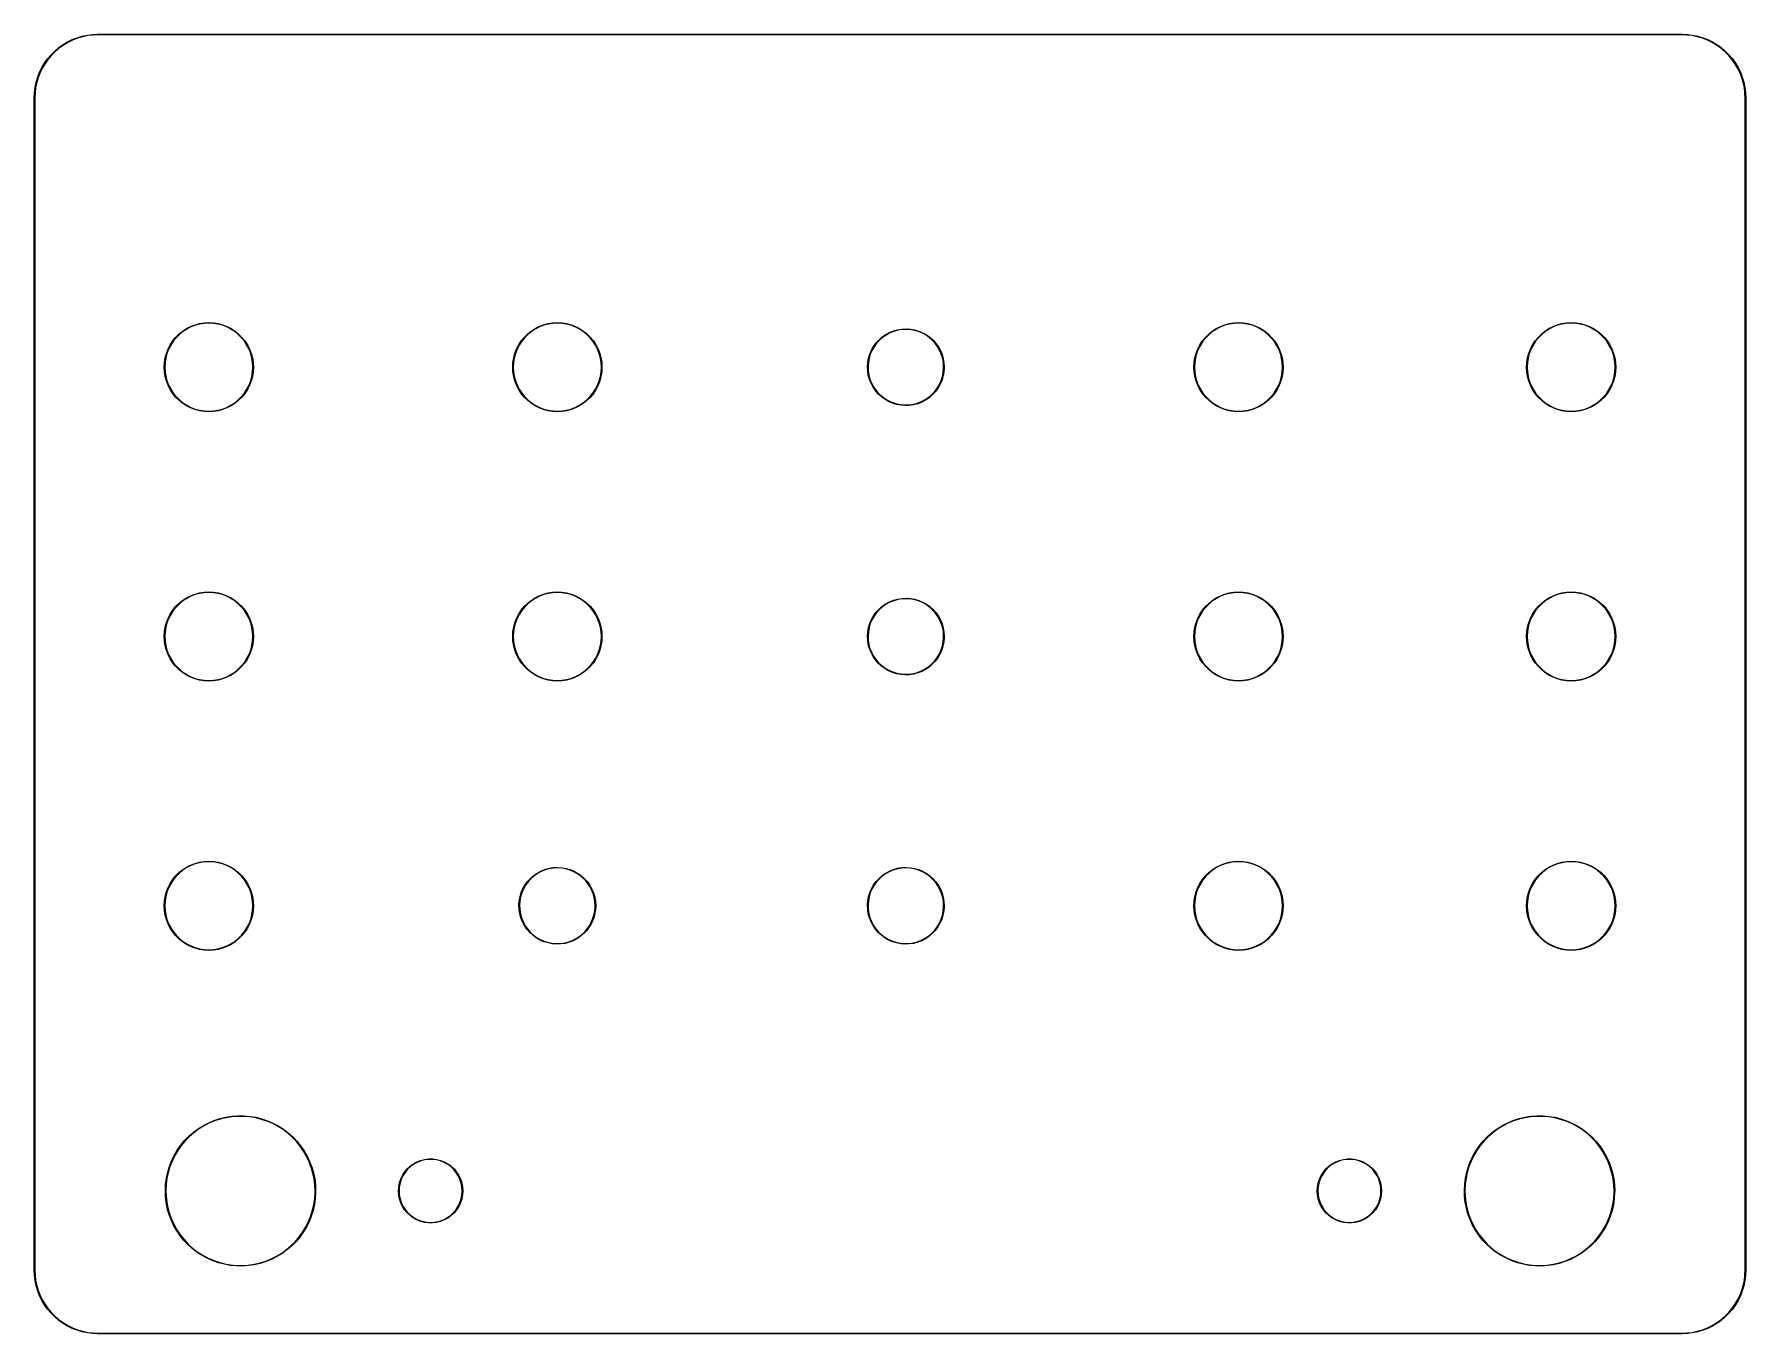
# Model space of a CAD drawing. Extents: x 77 to 214, y -151 to -47.
import ezdxf

# ---------------------------------------------------------------- set-up
doc = ezdxf.new("R2010")
doc.units = 0
doc.layers.add('BLACK', color=7, linetype='CONTINUOUS')

msp = doc.modelspace()

# ---------------------------------------------------------------- linework, layer by layer
at = {"layer": 'BLACK', "linetype": 'CONTINUOUS'}
for p, q in [((78.7794, -48.0414), (79.1228, -47.7963)), ((79.1478, -47.8345), (78.8075, -48.0775)), ((79.1228, -47.7963), (79.4853, -47.5803)), ((79.507, -47.6205), (79.1478, -47.8345)), ((79.4853, -47.5803), (79.8643, -47.395)), ((79.8827, -47.4368), (79.507, -47.6205)), ((79.8643, -47.395), (80.2574, -47.2416)), ((80.2722, -47.2848), (79.8827, -47.4368)), ((80.2574, -47.2416), (80.6618, -47.1212)), ((80.673, -47.1655), (80.2722, -47.2848)), ((80.6618, -47.1212), (81.0747, -47.0346)), ((81.0823, -47.0797), (80.673, -47.1655)), ((81.0747, -47.0346), (81.4934, -46.9824)), ((81.4972, -47.028), (81.0823, -47.0797)), ((81.4934, -46.9824), (81.915, -46.965)), ((81.9055, -47.0111), (81.4972, -47.028)), ((81.915, -47.015), (81.9055, -47.0111)), ((81.915, -46.965), (208.915, -46.965)), ((208.915, -47.015), (81.915, -47.015)), ((208.915, -46.965), (209.337, -46.9824)), ((208.924, -47.0111), (208.915, -47.015)), ((209.333, -47.028), (208.924, -47.0111)), ((209.748, -47.0797), (209.333, -47.028)), ((209.337, -46.9824), (209.755, -47.0346)), ((210.157, -47.1655), (209.748, -47.0797)), ((209.755, -47.0346), (210.168, -47.1212)), ((210.558, -47.2848), (210.157, -47.1655)), ((210.168, -47.1212), (210.573, -47.2416)), ((210.947, -47.4368), (210.558, -47.2848)), ((210.573, -47.2416), (210.966, -47.395)), ((211.323, -47.6205), (210.947, -47.4368)), ((210.966, -47.395), (211.345, -47.5803)), ((211.682, -47.8345), (211.323, -47.6205)), ((211.345, -47.5803), (211.707, -47.7963)), ((212.022, -48.0775), (211.682, -47.8345)), ((211.707, -47.7963), (212.051, -48.0414)), ((77.4253, -49.6403), (77.6413, -49.2778)), ((77.6795, -49.3028), (77.4655, -49.662)), ((77.6413, -49.2778), (77.8864, -48.9344)), ((77.9225, -48.9625), (77.6795, -49.3028)), ((77.8864, -48.9344), (78.1591, -48.6125)), ((78.1927, -48.6434), (77.9225, -48.9625)), ((78.1591, -48.6125), (78.4575, -48.3141)), ((78.4884, -48.3477), (78.1927, -48.6434)), ((78.4575, -48.3141), (78.7794, -48.0414)), ((78.8075, -48.0775), (78.4884, -48.3477)), ((212.342, -48.3477), (212.022, -48.0775)), ((212.051, -48.0414), (212.373, -48.3141)), ((212.637, -48.6434), (212.342, -48.3477)), ((212.373, -48.3141), (212.671, -48.6125)), ((212.908, -48.9625), (212.637, -48.6434)), ((212.671, -48.6125), (212.944, -48.9344)), ((213.15, -49.3028), (212.908, -48.9625)), ((212.944, -48.9344), (213.189, -49.2778)), ((213.365, -49.662), (213.15, -49.3028)), ((213.189, -49.2778), (213.405, -49.6403)), ((76.9662, -50.8168), (77.0866, -50.4124)), ((77.1298, -50.4272), (77.0105, -50.828)), ((77.0866, -50.4124), (77.24, -50.0193)), ((77.2818, -50.0377), (77.1298, -50.4272)), ((77.24, -50.0193), (77.4253, -49.6403)), ((77.4655, -49.662), (77.2818, -50.0377)), ((213.548, -50.0377), (213.365, -49.662)), ((213.405, -49.6403), (213.59, -50.0193)), ((213.7, -50.4272), (213.548, -50.0377)), ((213.59, -50.0193), (213.743, -50.4124)), ((213.82, -50.828), (213.7, -50.4272)), ((213.743, -50.4124), (213.864, -50.8168)), ((76.81, -52.07), (76.8274, -51.6484)), ((76.81, -146.05), (76.81, -52.07)), ((76.8274, -51.6484), (76.8796, -51.2297)), ((76.873, -51.6522), (76.8561, -52.0605)), ((76.8561, -52.0605), (76.86, -52.07)), ((76.86, -52.07), (76.86, -146.05)), ((76.9247, -51.2373), (76.873, -51.6522)), ((76.8796, -51.2297), (76.9662, -50.8168)), ((77.0105, -50.828), (76.9247, -51.2373)), ((213.905, -51.2373), (213.82, -50.828)), ((213.864, -50.8168), (213.95, -51.2297)), ((213.957, -51.6522), (213.905, -51.2373)), ((213.95, -51.2297), (214.003, -51.6484)), ((213.974, -52.0605), (213.957, -51.6522)), ((213.97, -52.07), (213.974, -52.0605)), ((213.97, -146.05), (213.97, -52.07)), ((214.003, -51.6484), (214.02, -52.07)), ((214.02, -52.07), (214.02, -146.05)), ((87.9128, -71.5587), (88.1483, -71.2679)), ((88.1818, -71.2981), (87.9493, -71.5852)), ((88.1483, -71.2679), (88.4129, -71.0033)), ((88.4431, -71.0368), (88.1818, -71.2981)), ((88.4129, -71.0033), (88.7037, -70.7678)), ((88.7302, -70.8043), (88.4431, -71.0368)), ((88.7037, -70.7678), (89.0175, -70.564)), ((89.0401, -70.6031), (88.7302, -70.8043)), ((89.0175, -70.564), (89.3509, -70.3941)), ((89.3693, -70.4353), (89.0401, -70.6031)), ((89.3509, -70.3941), (89.7003, -70.26)), ((89.7142, -70.3029), (89.3693, -70.4353)), ((89.7003, -70.26), (90.0617, -70.1631)), ((90.0711, -70.2073), (89.7142, -70.3029)), ((90.0617, -70.1631), (90.4313, -70.1046)), ((90.436, -70.1495), (90.0711, -70.2073)), ((90.4313, -70.1046), (90.805, -70.085)), ((90.805, -70.1302), (90.436, -70.1495)), ((90.805, -70.085), (91.1787, -70.1046)), ((91.174, -70.1495), (90.805, -70.1302)), ((91.5389, -70.2073), (91.174, -70.1495)), ((91.1787, -70.1046), (91.5483, -70.1631)), ((91.8958, -70.3029), (91.5389, -70.2073)), ((91.5483, -70.1631), (91.9097, -70.26)), ((92.2407, -70.4353), (91.8958, -70.3029)), ((91.9097, -70.26), (92.2591, -70.3941)), ((92.5699, -70.6031), (92.2407, -70.4353)), ((92.2591, -70.3941), (92.5925, -70.564)), ((92.8798, -70.8043), (92.5699, -70.6031)), ((92.5925, -70.564), (92.9063, -70.7678)), ((93.1669, -71.0368), (92.8798, -70.8043)), ((92.9063, -70.7678), (93.1971, -71.0033)), ((93.4282, -71.2981), (93.1669, -71.0368)), ((93.1971, -71.0033), (93.4617, -71.2679)), ((93.6607, -71.5852), (93.4282, -71.2981)), ((93.4617, -71.2679), (93.6972, -71.5587)), ((115.853, -71.5587), (116.088, -71.2679)), ((116.122, -71.2981), (115.889, -71.5852)), ((116.088, -71.2679), (116.353, -71.0033)), ((116.383, -71.0368), (116.122, -71.2981)), ((116.353, -71.0033), (116.644, -70.7678)), ((116.67, -70.8043), (116.383, -71.0368)), ((116.644, -70.7678), (116.957, -70.564)), ((116.98, -70.6031), (116.67, -70.8043)), ((116.957, -70.564), (117.291, -70.3941)), ((117.309, -70.4353), (116.98, -70.6031)), ((117.291, -70.3941), (117.64, -70.26)), ((117.654, -70.3029), (117.309, -70.4353)), ((117.64, -70.26), (118.002, -70.1631)), ((118.011, -70.2073), (117.654, -70.3029)), ((118.002, -70.1631), (118.371, -70.1046)), ((118.376, -70.1495), (118.011, -70.2073)), ((118.371, -70.1046), (118.745, -70.085)), ((118.745, -70.1302), (118.376, -70.1495)), ((118.745, -70.085), (119.119, -70.1046)), ((119.114, -70.1495), (118.745, -70.1302)), ((119.479, -70.2073), (119.114, -70.1495)), ((119.119, -70.1046), (119.488, -70.1631)), ((119.836, -70.3029), (119.479, -70.2073)), ((119.488, -70.1631), (119.85, -70.26)), ((120.181, -70.4353), (119.836, -70.3029)), ((119.85, -70.26), (120.199, -70.3941)), ((120.51, -70.6031), (120.181, -70.4353)), ((120.199, -70.3941), (120.532, -70.564)), ((120.82, -70.8043), (120.51, -70.6031)), ((120.532, -70.564), (120.846, -70.7678)), ((121.107, -71.0368), (120.82, -70.8043)), ((120.846, -70.7678), (121.137, -71.0033)), ((121.368, -71.2981), (121.107, -71.0368)), ((121.137, -71.0033), (121.402, -71.2679)), ((121.601, -71.5852), (121.368, -71.2981)), ((121.402, -71.2679), (121.637, -71.5587)), ((144.534, -71.463), (144.792, -71.2369)), ((144.82, -71.2725), (144.565, -71.4953)), ((144.792, -71.2369), (145.074, -71.0409)), ((145.097, -71.0795), (144.82, -71.2725)), ((145.074, -71.0409), (145.376, -70.8777)), ((145.395, -70.9186), (145.097, -71.0795)), ((145.376, -70.8777), (145.694, -70.7491)), ((145.709, -70.7919), (145.395, -70.9186)), ((145.694, -70.7491), (146.025, -70.6567)), ((146.034, -70.7009), (145.709, -70.7919)), ((146.025, -70.6567), (146.364, -70.6018)), ((146.368, -70.6468), (146.034, -70.7009)), ((146.364, -70.6018), (146.706, -70.5851)), ((146.706, -70.6303), (146.368, -70.6468)), ((146.706, -70.5851), (147.049, -70.6066)), ((147.044, -70.6515), (146.706, -70.6303)), ((147.377, -70.7103), (147.044, -70.6515)), ((147.049, -70.6066), (147.387, -70.6662)), ((147.701, -70.8058), (147.377, -70.7103)), ((147.387, -70.6662), (147.717, -70.7632)), ((148.013, -70.9369), (147.701, -70.8058)), ((147.717, -70.7632), (148.033, -70.8962)), ((148.308, -71.1019), (148.013, -70.9369)), ((148.033, -70.8962), (148.333, -71.0637)), ((148.583, -71.2988), (148.308, -71.1019)), ((148.333, -71.0637), (148.612, -71.2635)), ((148.835, -71.5251), (148.583, -71.2988)), ((148.612, -71.2635), (148.867, -71.4933)), ((170.463, -71.5587), (170.698, -71.2679)), ((170.732, -71.2981), (170.499, -71.5852)), ((170.698, -71.2679), (170.963, -71.0033)), ((170.993, -71.0368), (170.732, -71.2981)), ((170.963, -71.0033), (171.254, -70.7678)), ((171.28, -70.8043), (170.993, -71.0368)), ((171.254, -70.7678), (171.567, -70.564)), ((171.59, -70.6031), (171.28, -70.8043)), ((171.567, -70.564), (171.901, -70.3941)), ((171.919, -70.4353), (171.59, -70.6031)), ((171.901, -70.3941), (172.25, -70.26)), ((172.264, -70.3029), (171.919, -70.4353)), ((172.25, -70.26), (172.612, -70.1631)), ((172.621, -70.2073), (172.264, -70.3029)), ((172.612, -70.1631), (172.981, -70.1046)), ((172.986, -70.1495), (172.621, -70.2073)), ((172.981, -70.1046), (173.355, -70.085)), ((173.355, -70.1302), (172.986, -70.1495)), ((173.355, -70.085), (173.729, -70.1046)), ((173.724, -70.1495), (173.355, -70.1302)), ((174.089, -70.2073), (173.724, -70.1495)), ((173.729, -70.1046), (174.098, -70.1631)), ((174.446, -70.3029), (174.089, -70.2073)), ((174.098, -70.1631), (174.46, -70.26)), ((174.791, -70.4353), (174.446, -70.3029)), ((174.46, -70.26), (174.809, -70.3941)), ((175.12, -70.6031), (174.791, -70.4353)), ((174.809, -70.3941), (175.142, -70.564)), ((175.43, -70.8043), (175.12, -70.6031)), ((175.142, -70.564), (175.456, -70.7678)), ((175.717, -71.0368), (175.43, -70.8043)), ((175.456, -70.7678), (175.747, -71.0033)), ((175.978, -71.2981), (175.717, -71.0368)), ((175.747, -71.0033), (176.012, -71.2679)), ((176.211, -71.5852), (175.978, -71.2981)), ((176.012, -71.2679), (176.247, -71.5587)), ((197.133, -71.5587), (197.368, -71.2679)), ((197.402, -71.2981), (197.169, -71.5852)), ((197.368, -71.2679), (197.633, -71.0033)), ((197.663, -71.0368), (197.402, -71.2981)), ((197.633, -71.0033), (197.924, -70.7678)), ((197.95, -70.8043), (197.663, -71.0368)), ((197.924, -70.7678), (198.237, -70.564)), ((198.26, -70.6031), (197.95, -70.8043)), ((198.237, -70.564), (198.571, -70.3941)), ((198.589, -70.4353), (198.26, -70.6031)), ((198.571, -70.3941), (198.92, -70.26)), ((198.934, -70.3029), (198.589, -70.4353)), ((198.92, -70.26), (199.282, -70.1631)), ((199.291, -70.2073), (198.934, -70.3029)), ((199.282, -70.1631), (199.651, -70.1046)), ((199.656, -70.1495), (199.291, -70.2073)), ((199.651, -70.1046), (200.025, -70.085)), ((200.025, -70.1302), (199.656, -70.1495)), ((200.025, -70.085), (200.399, -70.1046)), ((200.394, -70.1495), (200.025, -70.1302)), ((200.759, -70.2073), (200.394, -70.1495)), ((200.399, -70.1046), (200.768, -70.1631)), ((201.116, -70.3029), (200.759, -70.2073)), ((200.768, -70.1631), (201.13, -70.26)), ((201.461, -70.4353), (201.116, -70.3029)), ((201.13, -70.26), (201.479, -70.3941)), ((201.79, -70.6031), (201.461, -70.4353)), ((201.479, -70.3941), (201.812, -70.564)), ((202.1, -70.8043), (201.79, -70.6031)), ((201.812, -70.564), (202.126, -70.7678)), ((202.387, -71.0368), (202.1, -70.8043)), ((202.126, -70.7678), (202.417, -71.0033)), ((202.648, -71.2981), (202.387, -71.0368)), ((202.417, -71.0033), (202.682, -71.2679)), ((202.881, -71.5852), (202.648, -71.2981)), ((202.682, -71.2679), (202.917, -71.5587)), ((87.3081, -72.9167), (87.405, -72.5553)), ((87.4479, -72.5692), (87.3523, -72.9261)), ((87.405, -72.5553), (87.5391, -72.2059)), ((87.5803, -72.2243), (87.4479, -72.5692)), ((87.5391, -72.2059), (87.709, -71.8725)), ((87.7481, -71.8951), (87.5803, -72.2243)), ((87.709, -71.8725), (87.9128, -71.5587)), ((87.9493, -71.5852), (87.7481, -71.8951)), ((93.8619, -71.8951), (93.6607, -71.5852)), ((93.6972, -71.5587), (93.901, -71.8725)), ((94.0297, -72.2243), (93.8619, -71.8951)), ((93.901, -71.8725), (94.0709, -72.2059)), ((94.1621, -72.5692), (94.0297, -72.2243)), ((94.0709, -72.2059), (94.205, -72.5553)), ((94.2577, -72.9261), (94.1621, -72.5692)), ((94.205, -72.5553), (94.3019, -72.9167)), ((115.248, -72.9167), (115.345, -72.5553)), ((115.388, -72.5692), (115.292, -72.9261)), ((115.345, -72.5553), (115.479, -72.2059)), ((115.52, -72.2243), (115.388, -72.5692)), ((115.479, -72.2059), (115.649, -71.8725)), ((115.688, -71.8951), (115.52, -72.2243)), ((115.649, -71.8725), (115.853, -71.5587)), ((115.889, -71.5852), (115.688, -71.8951)), ((121.802, -71.8951), (121.601, -71.5852)), ((121.637, -71.5587), (121.841, -71.8725)), ((121.97, -72.2243), (121.802, -71.8951)), ((121.841, -71.8725), (122.011, -72.2059)), ((122.102, -72.5692), (121.97, -72.2243)), ((122.011, -72.2059), (122.145, -72.5553)), ((122.198, -72.9261), (122.102, -72.5692)), ((122.145, -72.5553), (122.242, -72.9167)), ((143.696, -72.9369), (143.795, -72.6083)), ((143.838, -72.6238), (143.74, -72.9476)), ((143.795, -72.6083), (143.931, -72.2927)), ((143.971, -72.3129), (143.838, -72.6238)), ((143.931, -72.2927), (144.1, -71.9942)), ((144.138, -72.0188), (143.971, -72.3129)), ((144.1, -71.9942), (144.302, -71.7165)), ((144.337, -71.7451), (144.138, -72.0188)), ((144.302, -71.7165), (144.534, -71.463)), ((144.565, -71.4953), (144.337, -71.7451)), ((149.059, -71.7781), (148.835, -71.5251)), ((148.867, -71.4933), (149.095, -71.75)), ((149.254, -72.0545), (149.059, -71.7781)), ((149.095, -71.75), (149.293, -72.0305)), ((149.417, -72.3509), (149.254, -72.0545)), ((149.293, -72.0305), (149.458, -72.3313)), ((149.546, -72.6636), (149.417, -72.3509)), ((149.458, -72.3313), (149.589, -72.6487)), ((149.639, -72.9888), (149.546, -72.6636)), ((149.589, -72.6487), (149.684, -72.9787)), ((169.858, -72.9167), (169.955, -72.5553)), ((169.998, -72.5692), (169.902, -72.9261)), ((169.955, -72.5553), (170.089, -72.2059)), ((170.13, -72.2243), (169.998, -72.5692)), ((170.089, -72.2059), (170.259, -71.8725)), ((170.298, -71.8951), (170.13, -72.2243)), ((170.259, -71.8725), (170.463, -71.5587)), ((170.499, -71.5852), (170.298, -71.8951)), ((176.412, -71.8951), (176.211, -71.5852)), ((176.247, -71.5587), (176.451, -71.8725)), ((176.58, -72.2243), (176.412, -71.8951)), ((176.451, -71.8725), (176.621, -72.2059)), ((176.712, -72.5692), (176.58, -72.2243)), ((176.621, -72.2059), (176.755, -72.5553)), ((176.808, -72.9261), (176.712, -72.5692)), ((176.755, -72.5553), (176.852, -72.9167)), ((196.528, -72.9167), (196.625, -72.5553)), ((196.668, -72.5692), (196.572, -72.9261)), ((196.625, -72.5553), (196.759, -72.2059)), ((196.8, -72.2243), (196.668, -72.5692)), ((196.759, -72.2059), (196.929, -71.8725)), ((196.968, -71.8951), (196.8, -72.2243)), ((196.929, -71.8725), (197.133, -71.5587)), ((197.169, -71.5852), (196.968, -71.8951)), ((203.082, -71.8951), (202.881, -71.5852)), ((202.917, -71.5587), (203.121, -71.8725)), ((203.25, -72.2243), (203.082, -71.8951)), ((203.121, -71.8725), (203.291, -72.2059)), ((203.382, -72.5692), (203.25, -72.2243)), ((203.291, -72.2059), (203.425, -72.5553)), ((203.478, -72.9261), (203.382, -72.5692)), ((203.425, -72.5553), (203.522, -72.9167)), ((87.23, -73.66), (87.2496, -73.2863)), ((87.2496, -74.0337), (87.23, -73.66)), ((87.2496, -73.2863), (87.3081, -72.9167)), ((87.3081, -74.4033), (87.2496, -74.0337)), ((87.2945, -73.291), (87.2752, -73.66)), ((87.2752, -73.66), (87.2945, -74.029)), ((87.3523, -72.9261), (87.2945, -73.291)), ((87.2945, -74.029), (87.3523, -74.3939)), ((94.3155, -73.291), (94.2577, -72.9261)), ((94.2577, -74.3939), (94.3155, -74.029)), ((94.3019, -72.9167), (94.3604, -73.2863)), ((94.3604, -74.0337), (94.3019, -74.4033)), ((94.3348, -73.66), (94.3155, -73.291)), ((94.3155, -74.029), (94.3348, -73.66)), ((94.3604, -73.2863), (94.38, -73.66)), ((94.38, -73.66), (94.3604, -74.0337)), ((115.17, -73.66), (115.19, -73.2863)), ((115.19, -74.0337), (115.17, -73.66)), ((115.19, -73.2863), (115.248, -72.9167)), ((115.248, -74.4033), (115.19, -74.0337)), ((115.234, -73.291), (115.215, -73.66)), ((115.215, -73.66), (115.234, -74.029)), ((115.292, -72.9261), (115.234, -73.291)), ((115.234, -74.029), (115.292, -74.3939)), ((122.256, -73.291), (122.198, -72.9261)), ((122.198, -74.3939), (122.256, -74.029)), ((122.242, -72.9167), (122.3, -73.2863)), ((122.3, -74.0337), (122.242, -74.4033)), ((122.275, -73.66), (122.256, -73.291)), ((122.256, -74.029), (122.275, -73.66)), ((122.3, -73.2863), (122.32, -73.66)), ((122.32, -73.66), (122.3, -74.0337)), ((143.61, -73.6171), (143.634, -73.2746)), ((143.61, -73.6177), (143.61, -73.6171)), ((143.625, -73.9601), (143.61, -73.6177)), ((143.677, -74.2993), (143.625, -73.9601)), ((143.634, -73.2746), (143.696, -72.9369)), ((143.679, -73.2803), (143.656, -73.6177)), ((143.656, -73.6177), (143.67, -73.9557)), ((143.67, -73.9557), (143.721, -74.2899)), ((143.74, -72.9476), (143.679, -73.2803)), ((149.62, -74.4135), (149.685, -74.0817)), ((149.696, -73.3223), (149.639, -72.9888)), ((149.73, -74.088), (149.663, -74.4247)), ((149.684, -72.9787), (149.741, -73.3172)), ((149.685, -74.0817), (149.714, -73.7446)), ((149.715, -73.66), (149.696, -73.3223)), ((149.714, -73.7446), (149.715, -73.66)), ((149.759, -73.7459), (149.73, -74.088)), ((149.741, -73.3172), (149.76, -73.66)), ((149.76, -73.66), (149.759, -73.7459)), ((169.78, -73.66), (169.8, -73.2863)), ((169.8, -74.0337), (169.78, -73.66)), ((169.8, -73.2863), (169.858, -72.9167)), ((169.858, -74.4033), (169.8, -74.0337)), ((169.844, -73.291), (169.825, -73.66)), ((169.825, -73.66), (169.844, -74.029)), ((169.902, -72.9261), (169.844, -73.291)), ((169.844, -74.029), (169.902, -74.3939)), ((176.866, -73.291), (176.808, -72.9261)), ((176.808, -74.3939), (176.866, -74.029)), ((176.852, -72.9167), (176.91, -73.2863)), ((176.91, -74.0337), (176.852, -74.4033)), ((176.885, -73.66), (176.866, -73.291)), ((176.866, -74.029), (176.885, -73.66)), ((176.91, -73.2863), (176.93, -73.66)), ((176.93, -73.66), (176.91, -74.0337)), ((196.45, -73.66), (196.47, -73.2863)), ((196.47, -74.0337), (196.45, -73.66)), ((196.47, -73.2863), (196.528, -72.9167)), ((196.528, -74.4033), (196.47, -74.0337)), ((196.514, -73.291), (196.495, -73.66)), ((196.495, -73.66), (196.514, -74.029)), ((196.572, -72.9261), (196.514, -73.291)), ((196.514, -74.029), (196.572, -74.3939)), ((203.536, -73.291), (203.478, -72.9261)), ((203.478, -74.3939), (203.536, -74.029)), ((203.522, -72.9167), (203.58, -73.2863)), ((203.58, -74.0337), (203.522, -74.4033)), ((203.555, -73.66), (203.536, -73.291)), ((203.536, -74.029), (203.555, -73.66)), ((203.58, -73.2863), (203.6, -73.66)), ((203.6, -73.66), (203.58, -74.0337)), ((87.405, -74.7647), (87.3081, -74.4033)), ((87.3523, -74.3939), (87.4479, -74.7508)), ((87.5391, -75.1141), (87.405, -74.7647)), ((87.4479, -74.7508), (87.5803, -75.0957)), ((87.709, -75.4475), (87.5391, -75.1141)), ((87.5803, -75.0957), (87.7481, -75.4249)), ((87.9128, -75.7613), (87.709, -75.4475)), ((87.7481, -75.4249), (87.9493, -75.7348)), ((93.6607, -75.7348), (93.8619, -75.4249)), ((93.901, -75.4475), (93.6972, -75.7613)), ((93.8619, -75.4249), (94.0297, -75.0957)), ((94.0709, -75.1141), (93.901, -75.4475)), ((94.0297, -75.0957), (94.1621, -74.7508)), ((94.205, -74.7647), (94.0709, -75.1141)), ((94.1621, -74.7508), (94.2577, -74.3939)), ((94.3019, -74.4033), (94.205, -74.7647)), ((115.345, -74.7647), (115.248, -74.4033)), ((115.292, -74.3939), (115.388, -74.7508)), ((115.479, -75.1141), (115.345, -74.7647)), ((115.388, -74.7508), (115.52, -75.0957)), ((115.649, -75.4475), (115.479, -75.1141)), ((115.52, -75.0957), (115.688, -75.4249)), ((115.853, -75.7613), (115.649, -75.4475)), ((115.688, -75.4249), (115.889, -75.7348)), ((121.601, -75.7348), (121.802, -75.4249)), ((121.841, -75.4475), (121.637, -75.7613)), ((121.802, -75.4249), (121.97, -75.0957)), ((122.011, -75.1141), (121.841, -75.4475)), ((121.97, -75.0957), (122.102, -74.7508)), ((122.145, -74.7647), (122.011, -75.1141)), ((122.102, -74.7508), (122.198, -74.3939)), ((122.242, -74.4033), (122.145, -74.7647)), ((143.767, -74.6306), (143.677, -74.2993)), ((143.721, -74.2899), (143.81, -74.6163)), ((143.894, -74.9498), (143.767, -74.6306)), ((143.81, -74.6163), (143.935, -74.9308)), ((144.055, -75.2529), (143.894, -74.9498)), ((143.935, -74.9308), (144.093, -75.2295)), ((144.249, -75.5362), (144.055, -75.2529)), ((144.093, -75.2295), (144.285, -75.5086)), ((149.006, -75.6075), (149.209, -75.3366)), ((149.246, -75.3617), (149.041, -75.6366)), ((149.209, -75.3366), (149.38, -75.0449)), ((149.42, -75.0656), (149.246, -75.3617)), ((149.38, -75.0449), (149.517, -74.7359)), ((149.56, -74.752), (149.42, -75.0656)), ((149.517, -74.7359), (149.62, -74.4135)), ((149.663, -74.4247), (149.56, -74.752)), ((169.955, -74.7647), (169.858, -74.4033)), ((169.902, -74.3939), (169.998, -74.7508)), ((170.089, -75.1141), (169.955, -74.7647)), ((169.998, -74.7508), (170.13, -75.0957)), ((170.259, -75.4475), (170.089, -75.1141)), ((170.13, -75.0957), (170.298, -75.4249)), ((170.463, -75.7613), (170.259, -75.4475)), ((170.298, -75.4249), (170.499, -75.7348)), ((176.211, -75.7348), (176.412, -75.4249)), ((176.451, -75.4475), (176.247, -75.7613)), ((176.412, -75.4249), (176.58, -75.0957)), ((176.621, -75.1141), (176.451, -75.4475)), ((176.58, -75.0957), (176.712, -74.7508)), ((176.755, -74.7647), (176.621, -75.1141)), ((176.712, -74.7508), (176.808, -74.3939)), ((176.852, -74.4033), (176.755, -74.7647)), ((196.625, -74.7647), (196.528, -74.4033)), ((196.572, -74.3939), (196.668, -74.7508)), ((196.759, -75.1141), (196.625, -74.7647)), ((196.668, -74.7508), (196.8, -75.0957)), ((196.929, -75.4475), (196.759, -75.1141)), ((196.8, -75.0957), (196.968, -75.4249)), ((197.133, -75.7613), (196.929, -75.4475)), ((196.968, -75.4249), (197.169, -75.7348)), ((202.881, -75.7348), (203.082, -75.4249)), ((203.121, -75.4475), (202.917, -75.7613)), ((203.082, -75.4249), (203.25, -75.0957)), ((203.291, -75.1141), (203.121, -75.4475)), ((203.25, -75.0957), (203.382, -74.7508)), ((203.425, -74.7647), (203.291, -75.1141)), ((203.382, -74.7508), (203.478, -74.3939)), ((203.522, -74.4033), (203.425, -74.7647)), ((88.1483, -76.0521), (87.9128, -75.7613)), ((87.9493, -75.7348), (88.1818, -76.0219)), ((88.4129, -76.3167), (88.1483, -76.0521)), ((88.1818, -76.0219), (88.4431, -76.2832)), ((88.7037, -76.5522), (88.4129, -76.3167)), ((88.4431, -76.2832), (88.7302, -76.5157)), ((89.0175, -76.756), (88.7037, -76.5522)), ((88.7302, -76.5157), (89.0401, -76.7169)), ((89.3509, -76.9259), (89.0175, -76.756)), ((89.0401, -76.7169), (89.3693, -76.8847)), ((92.2407, -76.8847), (92.5699, -76.7169)), ((92.5925, -76.756), (92.2591, -76.9259)), ((92.5699, -76.7169), (92.8798, -76.5157)), ((92.9063, -76.5522), (92.5925, -76.756)), ((92.8798, -76.5157), (93.1669, -76.2832)), ((93.1971, -76.3167), (92.9063, -76.5522)), ((93.1669, -76.2832), (93.4282, -76.0219)), ((93.4617, -76.0521), (93.1971, -76.3167)), ((93.4282, -76.0219), (93.6607, -75.7348)), ((93.6972, -75.7613), (93.4617, -76.0521)), ((116.088, -76.0521), (115.853, -75.7613)), ((115.889, -75.7348), (116.122, -76.0219)), ((116.353, -76.3167), (116.088, -76.0521)), ((116.122, -76.0219), (116.383, -76.2832)), ((116.644, -76.5522), (116.353, -76.3167)), ((116.383, -76.2832), (116.67, -76.5157)), ((116.957, -76.756), (116.644, -76.5522)), ((116.67, -76.5157), (116.98, -76.7169)), ((117.291, -76.9259), (116.957, -76.756)), ((116.98, -76.7169), (117.309, -76.8847)), ((120.181, -76.8847), (120.51, -76.7169)), ((120.532, -76.756), (120.199, -76.9259)), ((120.51, -76.7169), (120.82, -76.5157)), ((120.846, -76.5522), (120.532, -76.756)), ((120.82, -76.5157), (121.107, -76.2832)), ((121.137, -76.3167), (120.846, -76.5522)), ((121.107, -76.2832), (121.368, -76.0219)), ((121.402, -76.0521), (121.137, -76.3167)), ((121.368, -76.0219), (121.601, -75.7348)), ((121.637, -75.7613), (121.402, -76.0521)), ((144.473, -75.7961), (144.249, -75.5362)), ((144.285, -75.5086), (144.506, -75.7647)), ((144.725, -76.0293), (144.473, -75.7961)), ((144.506, -75.7647), (144.754, -75.9945)), ((145.001, -76.233), (144.725, -76.0293)), ((144.754, -75.9945), (145.026, -76.1952)), ((145.299, -76.4047), (145.001, -76.233)), ((145.026, -76.1952), (145.319, -76.3643)), ((145.613, -76.5421), (145.299, -76.4047)), ((145.319, -76.3643), (145.629, -76.4997)), ((145.941, -76.6437), (145.613, -76.5421)), ((145.629, -76.4997), (145.952, -76.5998)), ((146.278, -76.708), (145.941, -76.6437)), ((145.952, -76.5998), (146.284, -76.6632)), ((146.621, -76.7343), (146.278, -76.708)), ((146.284, -76.6632), (146.622, -76.6891)), ((146.964, -76.7223), (146.621, -76.7343)), ((146.622, -76.6891), (146.96, -76.6773)), ((146.96, -76.6773), (147.294, -76.6279)), ((147.303, -76.6722), (146.964, -76.7223)), ((147.294, -76.6279), (147.621, -76.5415)), ((147.635, -76.5845), (147.303, -76.6722)), ((147.621, -76.5415), (147.937, -76.4192)), ((147.955, -76.4604), (147.635, -76.5845)), ((147.937, -76.4192), (148.236, -76.2624)), ((148.26, -76.3013), (147.955, -76.4604)), ((148.236, -76.2624), (148.517, -76.0733)), ((148.544, -76.1093), (148.26, -76.3013)), ((148.517, -76.0733), (148.774, -75.8541)), ((148.806, -75.8868), (148.544, -76.1093)), ((148.774, -75.8541), (149.006, -75.6075)), ((149.041, -75.6366), (148.806, -75.8868)), ((170.698, -76.0521), (170.463, -75.7613)), ((170.499, -75.7348), (170.732, -76.0219)), ((170.963, -76.3167), (170.698, -76.0521)), ((170.732, -76.0219), (170.993, -76.2832)), ((171.254, -76.5522), (170.963, -76.3167)), ((170.993, -76.2832), (171.28, -76.5157)), ((171.567, -76.756), (171.254, -76.5522)), ((171.28, -76.5157), (171.59, -76.7169)), ((171.901, -76.9259), (171.567, -76.756)), ((171.59, -76.7169), (171.919, -76.8847)), ((174.791, -76.8847), (175.12, -76.7169)), ((175.142, -76.756), (174.809, -76.9259)), ((175.12, -76.7169), (175.43, -76.5157)), ((175.456, -76.5522), (175.142, -76.756)), ((175.43, -76.5157), (175.717, -76.2832)), ((175.747, -76.3167), (175.456, -76.5522)), ((175.717, -76.2832), (175.978, -76.0219)), ((176.012, -76.0521), (175.747, -76.3167)), ((175.978, -76.0219), (176.211, -75.7348)), ((176.247, -75.7613), (176.012, -76.0521)), ((197.368, -76.0521), (197.133, -75.7613)), ((197.169, -75.7348), (197.402, -76.0219)), ((197.633, -76.3167), (197.368, -76.0521)), ((197.402, -76.0219), (197.663, -76.2832)), ((197.924, -76.5522), (197.633, -76.3167)), ((197.663, -76.2832), (197.95, -76.5157)), ((198.237, -76.756), (197.924, -76.5522)), ((197.95, -76.5157), (198.26, -76.7169)), ((198.571, -76.9259), (198.237, -76.756)), ((198.26, -76.7169), (198.589, -76.8847)), ((201.461, -76.8847), (201.79, -76.7169)), ((201.812, -76.756), (201.479, -76.9259)), ((201.79, -76.7169), (202.1, -76.5157)), ((202.126, -76.5522), (201.812, -76.756)), ((202.1, -76.5157), (202.387, -76.2832)), ((202.417, -76.3167), (202.126, -76.5522)), ((202.387, -76.2832), (202.648, -76.0219)), ((202.682, -76.0521), (202.417, -76.3167)), ((202.648, -76.0219), (202.881, -75.7348)), ((202.917, -75.7613), (202.682, -76.0521)), ((89.7003, -77.06), (89.3509, -76.9259)), ((89.3693, -76.8847), (89.7142, -77.0171)), ((90.0617, -77.1569), (89.7003, -77.06)), ((89.7142, -77.0171), (90.0711, -77.1127)), ((90.4313, -77.2154), (90.0617, -77.1569)), ((90.0711, -77.1127), (90.436, -77.1705)), ((90.805, -77.235), (90.4313, -77.2154)), ((90.436, -77.1705), (90.805, -77.1898)), ((90.805, -77.1898), (91.174, -77.1705)), ((91.1787, -77.2154), (90.805, -77.235)), ((91.174, -77.1705), (91.5389, -77.1127)), ((91.5483, -77.1569), (91.1787, -77.2154)), ((91.5389, -77.1127), (91.8958, -77.0171)), ((91.9097, -77.06), (91.5483, -77.1569)), ((91.8958, -77.0171), (92.2407, -76.8847)), ((92.2591, -76.9259), (91.9097, -77.06)), ((117.64, -77.06), (117.291, -76.9259)), ((117.309, -76.8847), (117.654, -77.0171)), ((118.002, -77.1569), (117.64, -77.06)), ((117.654, -77.0171), (118.011, -77.1127)), ((118.371, -77.2154), (118.002, -77.1569)), ((118.011, -77.1127), (118.376, -77.1705)), ((118.745, -77.235), (118.371, -77.2154)), ((118.376, -77.1705), (118.745, -77.1898)), ((118.745, -77.1898), (119.114, -77.1705)), ((119.119, -77.2154), (118.745, -77.235)), ((119.114, -77.1705), (119.479, -77.1127)), ((119.488, -77.1569), (119.119, -77.2154)), ((119.479, -77.1127), (119.836, -77.0171)), ((119.85, -77.06), (119.488, -77.1569)), ((119.836, -77.0171), (120.181, -76.8847)), ((120.199, -76.9259), (119.85, -77.06)), ((172.25, -77.06), (171.901, -76.9259)), ((171.919, -76.8847), (172.264, -77.0171)), ((172.612, -77.1569), (172.25, -77.06)), ((172.264, -77.0171), (172.621, -77.1127)), ((172.981, -77.2154), (172.612, -77.1569)), ((172.621, -77.1127), (172.986, -77.1705)), ((173.355, -77.235), (172.981, -77.2154)), ((172.986, -77.1705), (173.355, -77.1898)), ((173.355, -77.1898), (173.724, -77.1705)), ((173.729, -77.2154), (173.355, -77.235)), ((173.724, -77.1705), (174.089, -77.1127)), ((174.098, -77.1569), (173.729, -77.2154)), ((174.089, -77.1127), (174.446, -77.0171)), ((174.46, -77.06), (174.098, -77.1569)), ((174.446, -77.0171), (174.791, -76.8847)), ((174.809, -76.9259), (174.46, -77.06)), ((198.92, -77.06), (198.571, -76.9259)), ((198.589, -76.8847), (198.934, -77.0171)), ((199.282, -77.1569), (198.92, -77.06)), ((198.934, -77.0171), (199.291, -77.1127)), ((199.651, -77.2154), (199.282, -77.1569)), ((199.291, -77.1127), (199.656, -77.1705)), ((200.025, -77.235), (199.651, -77.2154)), ((199.656, -77.1705), (200.025, -77.1898)), ((200.025, -77.1898), (200.394, -77.1705)), ((200.399, -77.2154), (200.025, -77.235)), ((200.394, -77.1705), (200.759, -77.1127)), ((200.768, -77.1569), (200.399, -77.2154)), ((200.759, -77.1127), (201.116, -77.0171)), ((201.13, -77.06), (200.768, -77.1569)), ((201.116, -77.0171), (201.461, -76.8847)), ((201.479, -76.9259), (201.13, -77.06)), ((89.3509, -91.9841), (89.7003, -91.85)), ((89.7142, -91.8929), (89.3693, -92.0253)), ((89.7003, -91.85), (90.0617, -91.7531)), ((90.0711, -91.7973), (89.7142, -91.8929)), ((90.0617, -91.7531), (90.4313, -91.6946)), ((90.436, -91.7395), (90.0711, -91.7973)), ((90.4313, -91.6946), (90.805, -91.675)), ((90.805, -91.7202), (90.436, -91.7395)), ((90.805, -91.675), (91.1787, -91.6946)), ((91.174, -91.7395), (90.805, -91.7202)), ((91.5389, -91.7973), (91.174, -91.7395)), ((91.1787, -91.6946), (91.5483, -91.7531)), ((91.8958, -91.8929), (91.5389, -91.7973)), ((91.5483, -91.7531), (91.9097, -91.85)), ((92.2407, -92.0253), (91.8958, -91.8929)), ((91.9097, -91.85), (92.2591, -91.9841)), ((117.291, -91.9841), (117.64, -91.85)), ((117.654, -91.8929), (117.309, -92.0253)), ((117.64, -91.85), (118.002, -91.7531)), ((118.011, -91.7973), (117.654, -91.8929)), ((118.002, -91.7531), (118.371, -91.6946)), ((118.376, -91.7395), (118.011, -91.7973)), ((118.371, -91.6946), (118.745, -91.675)), ((118.745, -91.7202), (118.376, -91.7395)), ((118.745, -91.675), (119.119, -91.6946)), ((119.114, -91.7395), (118.745, -91.7202)), ((119.479, -91.7973), (119.114, -91.7395)), ((119.119, -91.6946), (119.488, -91.7531)), ((119.836, -91.8929), (119.479, -91.7973)), ((119.488, -91.7531), (119.85, -91.85)), ((120.181, -92.0253), (119.836, -91.8929)), ((119.85, -91.85), (120.199, -91.9841)), ((171.901, -91.9841), (172.25, -91.85)), ((172.264, -91.8929), (171.919, -92.0253)), ((172.25, -91.85), (172.612, -91.7531)), ((172.621, -91.7973), (172.264, -91.8929)), ((172.612, -91.7531), (172.981, -91.6946)), ((172.986, -91.7395), (172.621, -91.7973)), ((172.981, -91.6946), (173.355, -91.675)), ((173.355, -91.7202), (172.986, -91.7395)), ((173.355, -91.675), (173.729, -91.6946)), ((173.724, -91.7395), (173.355, -91.7202)), ((174.089, -91.7973), (173.724, -91.7395)), ((173.729, -91.6946), (174.098, -91.7531)), ((174.446, -91.8929), (174.089, -91.7973)), ((174.098, -91.7531), (174.46, -91.85)), ((174.791, -92.0253), (174.446, -91.8929)), ((174.46, -91.85), (174.809, -91.9841)), ((198.571, -91.9841), (198.92, -91.85)), ((198.934, -91.8929), (198.589, -92.0253)), ((198.92, -91.85), (199.282, -91.7531)), ((199.291, -91.7973), (198.934, -91.8929)), ((199.282, -91.7531), (199.651, -91.6946)), ((199.656, -91.7395), (199.291, -91.7973)), ((199.651, -91.6946), (200.025, -91.675)), ((200.025, -91.7202), (199.656, -91.7395)), ((200.025, -91.675), (200.399, -91.6946)), ((200.394, -91.7395), (200.025, -91.7202)), ((200.759, -91.7973), (200.394, -91.7395)), ((200.399, -91.6946), (200.768, -91.7531)), ((201.116, -91.8929), (200.759, -91.7973)), ((200.768, -91.7531), (201.13, -91.85)), ((201.461, -92.0253), (201.116, -91.8929)), ((201.13, -91.85), (201.479, -91.9841)), ((87.709, -93.4625), (87.9128, -93.1487)), ((87.9493, -93.1752), (87.7481, -93.4851)), ((87.9128, -93.1487), (88.1483, -92.8579)), ((88.1818, -92.8881), (87.9493, -93.1752)), ((88.1483, -92.8579), (88.4129, -92.5933)), ((88.4431, -92.6268), (88.1818, -92.8881)), ((88.4129, -92.5933), (88.7037, -92.3578)), ((88.7302, -92.3943), (88.4431, -92.6268)), ((88.7037, -92.3578), (89.0175, -92.154)), ((89.0401, -92.1931), (88.7302, -92.3943)), ((89.0175, -92.154), (89.3509, -91.9841)), ((89.3693, -92.0253), (89.0401, -92.1931)), ((92.5699, -92.1931), (92.2407, -92.0253)), ((92.2591, -91.9841), (92.5925, -92.154)), ((92.8798, -92.3943), (92.5699, -92.1931)), ((92.5925, -92.154), (92.9063, -92.3578)), ((93.1669, -92.6268), (92.8798, -92.3943)), ((92.9063, -92.3578), (93.1971, -92.5933)), ((93.4282, -92.8881), (93.1669, -92.6268)), ((93.1971, -92.5933), (93.4617, -92.8579)), ((93.6607, -93.1752), (93.4282, -92.8881)), ((93.4617, -92.8579), (93.6972, -93.1487)), ((93.8619, -93.4851), (93.6607, -93.1752)), ((93.6972, -93.1487), (93.901, -93.4625)), ((115.649, -93.4625), (115.853, -93.1487)), ((115.889, -93.1752), (115.688, -93.4851)), ((115.853, -93.1487), (116.088, -92.8579)), ((116.122, -92.8881), (115.889, -93.1752)), ((116.088, -92.8579), (116.353, -92.5933)), ((116.383, -92.6268), (116.122, -92.8881)), ((116.353, -92.5933), (116.644, -92.3578)), ((116.67, -92.3943), (116.383, -92.6268)), ((116.644, -92.3578), (116.957, -92.154)), ((116.98, -92.1931), (116.67, -92.3943)), ((116.957, -92.154), (117.291, -91.9841)), ((117.309, -92.0253), (116.98, -92.1931)), ((120.51, -92.1931), (120.181, -92.0253)), ((120.199, -91.9841), (120.532, -92.154)), ((120.82, -92.3943), (120.51, -92.1931)), ((120.532, -92.154), (120.846, -92.3578)), ((121.107, -92.6268), (120.82, -92.3943)), ((120.846, -92.3578), (121.137, -92.5933)), ((121.368, -92.8881), (121.107, -92.6268)), ((121.137, -92.5933), (121.402, -92.8579)), ((121.601, -93.1752), (121.368, -92.8881)), ((121.402, -92.8579), (121.637, -93.1487)), ((121.802, -93.4851), (121.601, -93.1752)), ((121.637, -93.1487), (121.841, -93.4625)), ((144.302, -93.3065), (144.534, -93.053)), ((144.565, -93.0853), (144.337, -93.3351)), ((144.534, -93.053), (144.792, -92.8269)), ((144.82, -92.8625), (144.565, -93.0853)), ((144.792, -92.8269), (145.074, -92.6309)), ((145.097, -92.6695), (144.82, -92.8625)), ((145.074, -92.6309), (145.376, -92.4677)), ((145.395, -92.5086), (145.097, -92.6695)), ((145.376, -92.4677), (145.694, -92.3391)), ((145.709, -92.3819), (145.395, -92.5086)), ((145.694, -92.3391), (146.025, -92.2467)), ((146.034, -92.2909), (145.709, -92.3819)), ((146.025, -92.2467), (146.364, -92.1918)), ((146.368, -92.2368), (146.034, -92.2909)), ((146.364, -92.1918), (146.706, -92.1751)), ((146.706, -92.2203), (146.368, -92.2368)), ((146.706, -92.1751), (147.049, -92.1966)), ((147.044, -92.2415), (146.706, -92.2203)), ((147.377, -92.3003), (147.044, -92.2415)), ((147.049, -92.1966), (147.387, -92.2562)), ((147.701, -92.3958), (147.377, -92.3003)), ((147.387, -92.2562), (147.717, -92.3532)), ((148.013, -92.5269), (147.701, -92.3958)), ((147.717, -92.3532), (148.033, -92.4862)), ((148.308, -92.6919), (148.013, -92.5269)), ((148.033, -92.4862), (148.333, -92.6537)), ((148.583, -92.8888), (148.308, -92.6919)), ((148.333, -92.6537), (148.612, -92.8535)), ((148.835, -93.1151), (148.583, -92.8888)), ((148.612, -92.8535), (148.867, -93.0832)), ((149.059, -93.3681), (148.835, -93.1151)), ((148.867, -93.0832), (149.095, -93.34)), ((170.259, -93.4625), (170.463, -93.1487)), ((170.499, -93.1752), (170.298, -93.4851)), ((170.463, -93.1487), (170.698, -92.8579)), ((170.732, -92.8881), (170.499, -93.1752)), ((170.698, -92.8579), (170.963, -92.5933)), ((170.993, -92.6268), (170.732, -92.8881)), ((170.963, -92.5933), (171.254, -92.3578)), ((171.28, -92.3943), (170.993, -92.6268)), ((171.254, -92.3578), (171.567, -92.154)), ((171.59, -92.1931), (171.28, -92.3943)), ((171.567, -92.154), (171.901, -91.9841)), ((171.919, -92.0253), (171.59, -92.1931)), ((175.12, -92.1931), (174.791, -92.0253)), ((174.809, -91.9841), (175.142, -92.154)), ((175.43, -92.3943), (175.12, -92.1931)), ((175.142, -92.154), (175.456, -92.3578)), ((175.717, -92.6268), (175.43, -92.3943)), ((175.456, -92.3578), (175.747, -92.5933)), ((175.978, -92.8881), (175.717, -92.6268)), ((175.747, -92.5933), (176.012, -92.8579)), ((176.211, -93.1752), (175.978, -92.8881)), ((176.012, -92.8579), (176.247, -93.1487)), ((176.412, -93.4851), (176.211, -93.1752)), ((176.247, -93.1487), (176.451, -93.4625)), ((196.929, -93.4625), (197.133, -93.1487)), ((197.169, -93.1752), (196.968, -93.4851)), ((197.133, -93.1487), (197.368, -92.8579)), ((197.402, -92.8881), (197.169, -93.1752)), ((197.368, -92.8579), (197.633, -92.5933)), ((197.663, -92.6268), (197.402, -92.8881)), ((197.633, -92.5933), (197.924, -92.3578)), ((197.95, -92.3943), (197.663, -92.6268)), ((197.924, -92.3578), (198.237, -92.154)), ((198.26, -92.1931), (197.95, -92.3943)), ((198.237, -92.154), (198.571, -91.9841)), ((198.589, -92.0253), (198.26, -92.1931)), ((201.79, -92.1931), (201.461, -92.0253)), ((201.479, -91.9841), (201.812, -92.154)), ((202.1, -92.3943), (201.79, -92.1931)), ((201.812, -92.154), (202.126, -92.3578)), ((202.387, -92.6268), (202.1, -92.3943)), ((202.126, -92.3578), (202.417, -92.5933)), ((202.648, -92.8881), (202.387, -92.6268)), ((202.417, -92.5933), (202.682, -92.8579)), ((202.881, -93.1752), (202.648, -92.8881)), ((202.682, -92.8579), (202.917, -93.1487)), ((203.082, -93.4851), (202.881, -93.1752)), ((202.917, -93.1487), (203.121, -93.4625)), ((87.2496, -94.8763), (87.3081, -94.5067)), ((87.3523, -94.5161), (87.2945, -94.881)), ((87.3081, -94.5067), (87.405, -94.1453)), ((87.4479, -94.1592), (87.3523, -94.5161)), ((87.405, -94.1453), (87.5391, -93.7959)), ((87.5803, -93.8143), (87.4479, -94.1592)), ((87.5391, -93.7959), (87.709, -93.4625)), ((87.7481, -93.4851), (87.5803, -93.8143)), ((94.0297, -93.8143), (93.8619, -93.4851)), ((93.901, -93.4625), (94.0709, -93.7959)), ((94.1621, -94.1592), (94.0297, -93.8143)), ((94.0709, -93.7959), (94.205, -94.1453)), ((94.2577, -94.5161), (94.1621, -94.1592)), ((94.205, -94.1453), (94.3019, -94.5067)), ((94.3155, -94.881), (94.2577, -94.5161)), ((94.3019, -94.5067), (94.3604, -94.8763)), ((115.19, -94.8763), (115.248, -94.5067)), ((115.292, -94.5161), (115.234, -94.881)), ((115.248, -94.5067), (115.345, -94.1453)), ((115.388, -94.1592), (115.292, -94.5161)), ((115.345, -94.1453), (115.479, -93.7959)), ((115.52, -93.8143), (115.388, -94.1592)), ((115.479, -93.7959), (115.649, -93.4625)), ((115.688, -93.4851), (115.52, -93.8143)), ((121.97, -93.8143), (121.802, -93.4851)), ((121.841, -93.4625), (122.011, -93.7959)), ((122.102, -94.1592), (121.97, -93.8143)), ((122.011, -93.7959), (122.145, -94.1453)), ((122.198, -94.5161), (122.102, -94.1592)), ((122.145, -94.1453), (122.242, -94.5067)), ((122.256, -94.881), (122.198, -94.5161)), ((122.242, -94.5067), (122.3, -94.8763)), ((143.634, -94.8646), (143.696, -94.5269)), ((143.74, -94.5376), (143.679, -94.8703)), ((143.696, -94.5269), (143.795, -94.1983)), ((143.838, -94.2138), (143.74, -94.5376)), ((143.795, -94.1983), (143.931, -93.8827)), ((143.971, -93.9029), (143.838, -94.2138)), ((143.931, -93.8827), (144.1, -93.5842)), ((144.138, -93.6088), (143.971, -93.9029)), ((144.1, -93.5842), (144.302, -93.3065)), ((144.337, -93.3351), (144.138, -93.6088)), ((149.254, -93.6445), (149.059, -93.3681)), ((149.095, -93.34), (149.293, -93.6205)), ((149.417, -93.9409), (149.254, -93.6445)), ((149.293, -93.6205), (149.458, -93.9213)), ((149.546, -94.2536), (149.417, -93.9409)), ((149.458, -93.9213), (149.589, -94.2387)), ((149.639, -94.5788), (149.546, -94.2536)), ((149.589, -94.2387), (149.684, -94.5687)), ((149.696, -94.9123), (149.639, -94.5788)), ((149.684, -94.5687), (149.741, -94.9072)), ((169.8, -94.8763), (169.858, -94.5067)), ((169.902, -94.5161), (169.844, -94.881)), ((169.858, -94.5067), (169.955, -94.1453)), ((169.998, -94.1592), (169.902, -94.5161)), ((169.955, -94.1453), (170.089, -93.7959)), ((170.13, -93.8143), (169.998, -94.1592)), ((170.089, -93.7959), (170.259, -93.4625)), ((170.298, -93.4851), (170.13, -93.8143)), ((176.58, -93.8143), (176.412, -93.4851)), ((176.451, -93.4625), (176.621, -93.7959)), ((176.712, -94.1592), (176.58, -93.8143)), ((176.621, -93.7959), (176.755, -94.1453)), ((176.808, -94.5161), (176.712, -94.1592)), ((176.755, -94.1453), (176.852, -94.5067)), ((176.866, -94.881), (176.808, -94.5161)), ((176.852, -94.5067), (176.91, -94.8763)), ((196.47, -94.8763), (196.528, -94.5067)), ((196.572, -94.5161), (196.514, -94.881)), ((196.528, -94.5067), (196.625, -94.1453)), ((196.668, -94.1592), (196.572, -94.5161)), ((196.625, -94.1453), (196.759, -93.7959)), ((196.8, -93.8143), (196.668, -94.1592)), ((196.759, -93.7959), (196.929, -93.4625)), ((196.968, -93.4851), (196.8, -93.8143)), ((203.25, -93.8143), (203.082, -93.4851)), ((203.121, -93.4625), (203.291, -93.7959)), ((203.382, -94.1592), (203.25, -93.8143)), ((203.291, -93.7959), (203.425, -94.1453)), ((203.478, -94.5161), (203.382, -94.1592)), ((203.425, -94.1453), (203.522, -94.5067)), ((203.536, -94.881), (203.478, -94.5161)), ((203.522, -94.5067), (203.58, -94.8763)), ((87.23, -95.25), (87.2496, -94.8763)), ((87.2496, -95.6237), (87.23, -95.25)), ((87.3081, -95.9933), (87.2496, -95.6237)), ((87.2945, -94.881), (87.2752, -95.25)), ((87.2752, -95.25), (87.2945, -95.619)), ((87.2945, -95.619), (87.3523, -95.9839)), ((87.405, -96.3547), (87.3081, -95.9933)), ((87.3523, -95.9839), (87.4479, -96.3408)), ((94.1621, -96.3408), (94.2577, -95.9839)), ((94.3019, -95.9933), (94.205, -96.3547)), ((94.2577, -95.9839), (94.3155, -95.619)), ((94.3604, -95.6237), (94.3019, -95.9933)), ((94.3348, -95.25), (94.3155, -94.881)), ((94.3155, -95.619), (94.3348, -95.25)), ((94.3604, -94.8763), (94.38, -95.25)), ((94.38, -95.25), (94.3604, -95.6237)), ((115.17, -95.25), (115.19, -94.8763)), ((115.19, -95.6237), (115.17, -95.25)), ((115.248, -95.9933), (115.19, -95.6237)), ((115.234, -94.881), (115.215, -95.25)), ((115.215, -95.25), (115.234, -95.619)), ((115.234, -95.619), (115.292, -95.9839)), ((115.345, -96.3547), (115.248, -95.9933)), ((115.292, -95.9839), (115.388, -96.3408)), ((122.102, -96.3408), (122.198, -95.9839)), ((122.242, -95.9933), (122.145, -96.3547)), ((122.198, -95.9839), (122.256, -95.619)), ((122.3, -95.6237), (122.242, -95.9933)), ((122.275, -95.25), (122.256, -94.881)), ((122.256, -95.619), (122.275, -95.25)), ((122.3, -94.8763), (122.32, -95.25)), ((122.32, -95.25), (122.3, -95.6237)), ((143.61, -95.2071), (143.634, -94.8646)), ((143.61, -95.2077), (143.61, -95.2071)), ((143.625, -95.5501), (143.61, -95.2077)), ((143.677, -95.8893), (143.625, -95.5501)), ((143.679, -94.8703), (143.656, -95.2077)), ((143.656, -95.2077), (143.67, -95.5457)), ((143.67, -95.5457), (143.721, -95.8799)), ((143.767, -96.2206), (143.677, -95.8893)), ((143.721, -95.8799), (143.81, -96.2063)), ((149.517, -96.3259), (149.62, -96.0035)), ((149.663, -96.0147), (149.56, -96.342)), ((149.62, -96.0035), (149.685, -95.6717)), ((149.73, -95.678), (149.663, -96.0147)), ((149.685, -95.6717), (149.714, -95.3346)), ((149.715, -95.25), (149.696, -94.9123)), ((149.714, -95.3346), (149.715, -95.25)), ((149.759, -95.3359), (149.73, -95.678)), ((149.741, -94.9072), (149.76, -95.25)), ((149.76, -95.25), (149.759, -95.3359)), ((169.78, -95.25), (169.8, -94.8763)), ((169.8, -95.6237), (169.78, -95.25)), ((169.858, -95.9933), (169.8, -95.6237)), ((169.844, -94.881), (169.825, -95.25)), ((169.825, -95.25), (169.844, -95.619)), ((169.844, -95.619), (169.902, -95.9839)), ((169.955, -96.3547), (169.858, -95.9933)), ((169.902, -95.9839), (169.998, -96.3408)), ((176.712, -96.3408), (176.808, -95.9839)), ((176.852, -95.9933), (176.755, -96.3547)), ((176.808, -95.9839), (176.866, -95.619)), ((176.91, -95.6237), (176.852, -95.9933)), ((176.885, -95.25), (176.866, -94.881)), ((176.866, -95.619), (176.885, -95.25)), ((176.91, -94.8763), (176.93, -95.25)), ((176.93, -95.25), (176.91, -95.6237)), ((196.45, -95.25), (196.47, -94.8763)), ((196.47, -95.6237), (196.45, -95.25)), ((196.528, -95.9933), (196.47, -95.6237)), ((196.514, -94.881), (196.495, -95.25)), ((196.495, -95.25), (196.514, -95.619)), ((196.514, -95.619), (196.572, -95.9839)), ((196.625, -96.3547), (196.528, -95.9933)), ((196.572, -95.9839), (196.668, -96.3408)), ((203.382, -96.3408), (203.478, -95.9839)), ((203.522, -95.9933), (203.425, -96.3547)), ((203.478, -95.9839), (203.536, -95.619)), ((203.58, -95.6237), (203.522, -95.9933)), ((203.555, -95.25), (203.536, -94.881)), ((203.536, -95.619), (203.555, -95.25)), ((203.58, -94.8763), (203.6, -95.25)), ((203.6, -95.25), (203.58, -95.6237)), ((87.5391, -96.7041), (87.405, -96.3547)), ((87.4479, -96.3408), (87.5803, -96.6857)), ((87.709, -97.0375), (87.5391, -96.7041)), ((87.5803, -96.6857), (87.7481, -97.0149)), ((87.9128, -97.3513), (87.709, -97.0375)), ((87.7481, -97.0149), (87.9493, -97.3248)), ((88.1483, -97.6421), (87.9128, -97.3513)), ((87.9493, -97.3248), (88.1818, -97.6119)), ((93.4282, -97.6119), (93.6607, -97.3248)), ((93.6972, -97.3513), (93.4617, -97.6421)), ((93.6607, -97.3248), (93.8619, -97.0149)), ((93.901, -97.0375), (93.6972, -97.3513)), ((93.8619, -97.0149), (94.0297, -96.6857)), ((94.0709, -96.7041), (93.901, -97.0375)), ((94.0297, -96.6857), (94.1621, -96.3408)), ((94.205, -96.3547), (94.0709, -96.7041)), ((115.479, -96.7041), (115.345, -96.3547)), ((115.388, -96.3408), (115.52, -96.6857)), ((115.649, -97.0375), (115.479, -96.7041)), ((115.52, -96.6857), (115.688, -97.0149)), ((115.853, -97.3513), (115.649, -97.0375)), ((115.688, -97.0149), (115.889, -97.3248)), ((116.088, -97.6421), (115.853, -97.3513)), ((115.889, -97.3248), (116.122, -97.6119)), ((121.368, -97.6119), (121.601, -97.3248)), ((121.637, -97.3513), (121.402, -97.6421)), ((121.601, -97.3248), (121.802, -97.0149)), ((121.841, -97.0375), (121.637, -97.3513)), ((121.802, -97.0149), (121.97, -96.6857)), ((122.011, -96.7041), (121.841, -97.0375)), ((121.97, -96.6857), (122.102, -96.3408)), ((122.145, -96.3547), (122.011, -96.7041)), ((143.894, -96.5398), (143.767, -96.2206)), ((143.81, -96.2063), (143.935, -96.5208)), ((144.055, -96.8429), (143.894, -96.5398)), ((143.935, -96.5208), (144.093, -96.8195)), ((144.249, -97.1262), (144.055, -96.8429)), ((144.093, -96.8195), (144.285, -97.0986)), ((144.473, -97.3861), (144.249, -97.1262)), ((144.285, -97.0986), (144.506, -97.3547)), ((144.725, -97.6193), (144.473, -97.3861)), ((144.506, -97.3547), (144.754, -97.5845)), ((148.774, -97.4441), (149.006, -97.1975)), ((149.041, -97.2266), (148.806, -97.4768)), ((149.006, -97.1975), (149.209, -96.9266)), ((149.246, -96.9517), (149.041, -97.2266)), ((149.209, -96.9266), (149.38, -96.6349)), ((149.42, -96.6556), (149.246, -96.9517)), ((149.38, -96.6349), (149.517, -96.3259)), ((149.56, -96.342), (149.42, -96.6556)), ((170.089, -96.7041), (169.955, -96.3547)), ((169.998, -96.3408), (170.13, -96.6857)), ((170.259, -97.0375), (170.089, -96.7041)), ((170.13, -96.6857), (170.298, -97.0149)), ((170.463, -97.3513), (170.259, -97.0375)), ((170.298, -97.0149), (170.499, -97.3248)), ((170.698, -97.6421), (170.463, -97.3513)), ((170.499, -97.3248), (170.732, -97.6119)), ((175.978, -97.6119), (176.211, -97.3248)), ((176.247, -97.3513), (176.012, -97.6421)), ((176.211, -97.3248), (176.412, -97.0149)), ((176.451, -97.0375), (176.247, -97.3513)), ((176.412, -97.0149), (176.58, -96.6857)), ((176.621, -96.7041), (176.451, -97.0375)), ((176.58, -96.6857), (176.712, -96.3408)), ((176.755, -96.3547), (176.621, -96.7041)), ((196.759, -96.7041), (196.625, -96.3547)), ((196.668, -96.3408), (196.8, -96.6857)), ((196.929, -97.0375), (196.759, -96.7041)), ((196.8, -96.6857), (196.968, -97.0149)), ((197.133, -97.3513), (196.929, -97.0375)), ((196.968, -97.0149), (197.169, -97.3248)), ((197.368, -97.6421), (197.133, -97.3513)), ((197.169, -97.3248), (197.402, -97.6119)), ((202.648, -97.6119), (202.881, -97.3248)), ((202.917, -97.3513), (202.682, -97.6421)), ((202.881, -97.3248), (203.082, -97.0149)), ((203.121, -97.0375), (202.917, -97.3513)), ((203.082, -97.0149), (203.25, -96.6857)), ((203.291, -96.7041), (203.121, -97.0375)), ((203.25, -96.6857), (203.382, -96.3408)), ((203.425, -96.3547), (203.291, -96.7041)), ((88.4129, -97.9067), (88.1483, -97.6421)), ((88.1818, -97.6119), (88.4431, -97.8732)), ((88.7037, -98.1422), (88.4129, -97.9067)), ((88.4431, -97.8732), (88.7302, -98.1057)), ((89.0175, -98.346), (88.7037, -98.1422)), ((88.7302, -98.1057), (89.0401, -98.3069)), ((89.3509, -98.5159), (89.0175, -98.346)), ((89.0401, -98.3069), (89.3693, -98.4747)), ((89.7003, -98.65), (89.3509, -98.5159)), ((89.3693, -98.4747), (89.7142, -98.6071)), ((90.0617, -98.7469), (89.7003, -98.65)), ((89.7142, -98.6071), (90.0711, -98.7027)), ((90.4313, -98.8054), (90.0617, -98.7469)), ((90.0711, -98.7027), (90.436, -98.7605)), ((90.436, -98.7605), (90.805, -98.7798)), ((90.805, -98.7798), (91.174, -98.7605)), ((91.174, -98.7605), (91.5389, -98.7027)), ((91.5483, -98.7469), (91.1787, -98.8054)), ((91.5389, -98.7027), (91.8958, -98.6071)), ((91.9097, -98.65), (91.5483, -98.7469)), ((91.8958, -98.6071), (92.2407, -98.4747)), ((92.2591, -98.5159), (91.9097, -98.65)), ((92.2407, -98.4747), (92.5699, -98.3069)), ((92.5925, -98.346), (92.2591, -98.5159)), ((92.5699, -98.3069), (92.8798, -98.1057)), ((92.9063, -98.1422), (92.5925, -98.346)), ((92.8798, -98.1057), (93.1669, -97.8732)), ((93.1971, -97.9067), (92.9063, -98.1422)), ((93.1669, -97.8732), (93.4282, -97.6119)), ((93.4617, -97.6421), (93.1971, -97.9067)), ((116.353, -97.9067), (116.088, -97.6421)), ((116.122, -97.6119), (116.383, -97.8732)), ((116.644, -98.1422), (116.353, -97.9067)), ((116.383, -97.8732), (116.67, -98.1057)), ((116.957, -98.346), (116.644, -98.1422)), ((116.67, -98.1057), (116.98, -98.3069)), ((117.291, -98.5159), (116.957, -98.346)), ((116.98, -98.3069), (117.309, -98.4747)), ((117.64, -98.65), (117.291, -98.5159)), ((117.309, -98.4747), (117.654, -98.6071)), ((118.002, -98.7469), (117.64, -98.65)), ((117.654, -98.6071), (118.011, -98.7027)), ((118.371, -98.8054), (118.002, -98.7469)), ((118.011, -98.7027), (118.376, -98.7605)), ((118.376, -98.7605), (118.745, -98.7798)), ((118.745, -98.7798), (119.114, -98.7605)), ((119.114, -98.7605), (119.479, -98.7027)), ((119.488, -98.7469), (119.119, -98.8054)), ((119.479, -98.7027), (119.836, -98.6071)), ((119.85, -98.65), (119.488, -98.7469)), ((119.836, -98.6071), (120.181, -98.4747)), ((120.199, -98.5159), (119.85, -98.65)), ((120.181, -98.4747), (120.51, -98.3069)), ((120.532, -98.346), (120.199, -98.5159)), ((120.51, -98.3069), (120.82, -98.1057)), ((120.846, -98.1422), (120.532, -98.346)), ((120.82, -98.1057), (121.107, -97.8732)), ((121.137, -97.9067), (120.846, -98.1422)), ((121.107, -97.8732), (121.368, -97.6119)), ((121.402, -97.6421), (121.137, -97.9067)), ((145.001, -97.823), (144.725, -97.6193)), ((144.754, -97.5845), (145.026, -97.7852)), ((145.299, -97.9947), (145.001, -97.823)), ((145.026, -97.7852), (145.319, -97.9543)), ((145.613, -98.1321), (145.299, -97.9947)), ((145.319, -97.9543), (145.629, -98.0897)), ((145.941, -98.2337), (145.613, -98.1321)), ((145.629, -98.0897), (145.952, -98.1898)), ((146.278, -98.298), (145.941, -98.2337)), ((145.952, -98.1898), (146.284, -98.2532)), ((146.621, -98.3243), (146.278, -98.298)), ((146.284, -98.2532), (146.622, -98.2791)), ((146.964, -98.3123), (146.621, -98.3243)), ((146.622, -98.2791), (146.96, -98.2673)), ((146.96, -98.2673), (147.294, -98.2179)), ((147.303, -98.2622), (146.964, -98.3123)), ((147.294, -98.2179), (147.621, -98.1315)), ((147.635, -98.1745), (147.303, -98.2622)), ((147.621, -98.1315), (147.937, -98.0092)), ((147.955, -98.0504), (147.635, -98.1745)), ((147.937, -98.0092), (148.236, -97.8524)), ((148.26, -97.8913), (147.955, -98.0504)), ((148.236, -97.8524), (148.517, -97.6633)), ((148.544, -97.6993), (148.26, -97.8913)), ((148.517, -97.6633), (148.774, -97.4441)), ((148.806, -97.4768), (148.544, -97.6993)), ((170.963, -97.9067), (170.698, -97.6421)), ((170.732, -97.6119), (170.993, -97.8732)), ((171.254, -98.1422), (170.963, -97.9067)), ((170.993, -97.8732), (171.28, -98.1057)), ((171.567, -98.346), (171.254, -98.1422)), ((171.28, -98.1057), (171.59, -98.3069)), ((171.901, -98.5159), (171.567, -98.346)), ((171.59, -98.3069), (171.919, -98.4747)), ((172.25, -98.65), (171.901, -98.5159)), ((171.919, -98.4747), (172.264, -98.6071)), ((172.612, -98.7469), (172.25, -98.65)), ((172.264, -98.6071), (172.621, -98.7027)), ((172.981, -98.8054), (172.612, -98.7469)), ((172.621, -98.7027), (172.986, -98.7605)), ((172.986, -98.7605), (173.355, -98.7798)), ((173.355, -98.7798), (173.724, -98.7605)), ((173.724, -98.7605), (174.089, -98.7027)), ((174.098, -98.7469), (173.729, -98.8054)), ((174.089, -98.7027), (174.446, -98.6071)), ((174.46, -98.65), (174.098, -98.7469)), ((174.446, -98.6071), (174.791, -98.4747)), ((174.809, -98.5159), (174.46, -98.65)), ((174.791, -98.4747), (175.12, -98.3069)), ((175.142, -98.346), (174.809, -98.5159)), ((175.12, -98.3069), (175.43, -98.1057)), ((175.456, -98.1422), (175.142, -98.346)), ((175.43, -98.1057), (175.717, -97.8732)), ((175.747, -97.9067), (175.456, -98.1422)), ((175.717, -97.8732), (175.978, -97.6119)), ((176.012, -97.6421), (175.747, -97.9067)), ((197.633, -97.9067), (197.368, -97.6421)), ((197.402, -97.6119), (197.663, -97.8732)), ((197.924, -98.1422), (197.633, -97.9067)), ((197.663, -97.8732), (197.95, -98.1057)), ((198.237, -98.346), (197.924, -98.1422)), ((197.95, -98.1057), (198.26, -98.3069)), ((198.571, -98.5159), (198.237, -98.346)), ((198.26, -98.3069), (198.589, -98.4747)), ((198.92, -98.65), (198.571, -98.5159)), ((198.589, -98.4747), (198.934, -98.6071)), ((199.282, -98.7469), (198.92, -98.65)), ((198.934, -98.6071), (199.291, -98.7027)), ((199.651, -98.8054), (199.282, -98.7469)), ((199.291, -98.7027), (199.656, -98.7605)), ((199.656, -98.7605), (200.025, -98.7798)), ((200.025, -98.7798), (200.394, -98.7605)), ((200.394, -98.7605), (200.759, -98.7027)), ((200.768, -98.7469), (200.399, -98.8054)), ((200.759, -98.7027), (201.116, -98.6071)), ((201.13, -98.65), (200.768, -98.7469)), ((201.116, -98.6071), (201.461, -98.4747)), ((201.479, -98.5159), (201.13, -98.65)), ((201.461, -98.4747), (201.79, -98.3069)), ((201.812, -98.346), (201.479, -98.5159)), ((201.79, -98.3069), (202.1, -98.1057)), ((202.126, -98.1422), (201.812, -98.346)), ((202.1, -98.1057), (202.387, -97.8732)), ((202.417, -97.9067), (202.126, -98.1422)), ((202.387, -97.8732), (202.648, -97.6119)), ((202.682, -97.6421), (202.417, -97.9067)), ((90.805, -98.825), (90.4313, -98.8054)), ((91.1787, -98.8054), (90.805, -98.825)), ((118.745, -98.825), (118.371, -98.8054)), ((119.119, -98.8054), (118.745, -98.825)), ((173.355, -98.825), (172.981, -98.8054)), ((173.729, -98.8054), (173.355, -98.825)), ((200.025, -98.825), (199.651, -98.8054)), ((200.399, -98.8054), (200.025, -98.825)), ((88.7037, -113.948), (89.0175, -113.744)), ((89.0401, -113.783), (88.7302, -113.984)), ((89.0175, -113.744), (89.3509, -113.574)), ((89.3693, -113.615), (89.0401, -113.783)), ((89.3509, -113.574), (89.7003, -113.44)), ((89.7142, -113.483), (89.3693, -113.615)), ((89.7003, -113.44), (90.0617, -113.343)), ((90.0711, -113.387), (89.7142, -113.483)), ((90.0617, -113.343), (90.4313, -113.285)), ((90.436, -113.329), (90.0711, -113.387)), ((90.4313, -113.285), (90.805, -113.265)), ((90.805, -113.31), (90.436, -113.329)), ((90.805, -113.265), (91.1787, -113.285)), ((91.174, -113.329), (90.805, -113.31)), ((91.5389, -113.387), (91.174, -113.329)), ((91.1787, -113.285), (91.5483, -113.343)), ((91.8958, -113.483), (91.5389, -113.387)), ((91.5483, -113.343), (91.9097, -113.44)), ((92.2407, -113.615), (91.8958, -113.483)), ((91.9097, -113.44), (92.2591, -113.574)), ((92.5699, -113.783), (92.2407, -113.615)), ((92.2591, -113.574), (92.5925, -113.744)), ((92.8798, -113.984), (92.5699, -113.783)), ((92.5925, -113.744), (92.9063, -113.948)), ((117.754, -113.929), (118.085, -113.837)), ((118.094, -113.881), (117.769, -113.972)), ((118.085, -113.837), (118.424, -113.782)), ((118.428, -113.827), (118.094, -113.881)), ((118.424, -113.782), (118.766, -113.765)), ((118.766, -113.81), (118.428, -113.827)), ((118.766, -113.765), (119.109, -113.787)), ((119.104, -113.832), (118.766, -113.81)), ((119.437, -113.89), (119.104, -113.832)), ((119.109, -113.787), (119.447, -113.846)), ((119.447, -113.846), (119.777, -113.943)), ((145.694, -113.929), (146.025, -113.837)), ((146.034, -113.881), (145.709, -113.972)), ((146.025, -113.837), (146.364, -113.782)), ((146.368, -113.827), (146.034, -113.881)), ((146.364, -113.782), (146.706, -113.765)), ((146.706, -113.81), (146.368, -113.827)), ((146.706, -113.765), (147.049, -113.787)), ((147.044, -113.832), (146.706, -113.81)), ((147.377, -113.89), (147.044, -113.832)), ((147.049, -113.787), (147.387, -113.846)), ((147.387, -113.846), (147.717, -113.943)), ((171.254, -113.948), (171.567, -113.744)), ((171.59, -113.783), (171.28, -113.984)), ((171.567, -113.744), (171.901, -113.574)), ((171.919, -113.615), (171.59, -113.783)), ((171.901, -113.574), (172.25, -113.44)), ((172.264, -113.483), (171.919, -113.615)), ((172.25, -113.44), (172.612, -113.343)), ((172.621, -113.387), (172.264, -113.483)), ((172.612, -113.343), (172.981, -113.285)), ((172.986, -113.329), (172.621, -113.387)), ((172.981, -113.285), (173.355, -113.265)), ((173.355, -113.31), (172.986, -113.329)), ((173.355, -113.265), (173.729, -113.285)), ((173.724, -113.329), (173.355, -113.31)), ((174.089, -113.387), (173.724, -113.329)), ((173.729, -113.285), (174.098, -113.343)), ((174.446, -113.483), (174.089, -113.387)), ((174.098, -113.343), (174.46, -113.44)), ((174.791, -113.615), (174.446, -113.483)), ((174.46, -113.44), (174.809, -113.574)), ((175.12, -113.783), (174.791, -113.615)), ((174.809, -113.574), (175.142, -113.744)), ((175.43, -113.984), (175.12, -113.783)), ((175.142, -113.744), (175.456, -113.948)), ((197.924, -113.948), (198.237, -113.744)), ((198.26, -113.783), (197.95, -113.984)), ((198.237, -113.744), (198.571, -113.574)), ((198.589, -113.615), (198.26, -113.783)), ((198.571, -113.574), (198.92, -113.44)), ((198.934, -113.483), (198.589, -113.615)), ((198.92, -113.44), (199.282, -113.343)), ((199.291, -113.387), (198.934, -113.483)), ((199.282, -113.343), (199.651, -113.285)), ((199.656, -113.329), (199.291, -113.387)), ((199.651, -113.285), (200.025, -113.265)), ((200.025, -113.31), (199.656, -113.329)), ((200.025, -113.265), (200.399, -113.285)), ((200.394, -113.329), (200.025, -113.31)), ((200.759, -113.387), (200.394, -113.329)), ((200.399, -113.285), (200.768, -113.343)), ((201.116, -113.483), (200.759, -113.387)), ((200.768, -113.343), (201.13, -113.44)), ((201.461, -113.615), (201.116, -113.483)), ((201.13, -113.44), (201.479, -113.574)), ((201.79, -113.783), (201.461, -113.615)), ((201.479, -113.574), (201.812, -113.744)), ((202.1, -113.984), (201.79, -113.783)), ((201.812, -113.744), (202.126, -113.948)), ((87.5391, -115.386), (87.709, -115.052)), ((87.7481, -115.075), (87.5803, -115.404)), ((87.709, -115.052), (87.9128, -114.739)), ((87.9493, -114.765), (87.7481, -115.075)), ((87.9128, -114.739), (88.1483, -114.448)), ((88.1818, -114.478), (87.9493, -114.765)), ((88.1483, -114.448), (88.4129, -114.183)), ((88.4431, -114.217), (88.1818, -114.478)), ((88.4129, -114.183), (88.7037, -113.948)), ((88.7302, -113.984), (88.4431, -114.217)), ((93.1669, -114.217), (92.8798, -113.984)), ((92.9063, -113.948), (93.1971, -114.183)), ((93.4282, -114.478), (93.1669, -114.217)), ((93.1971, -114.183), (93.4617, -114.448)), ((93.6607, -114.765), (93.4282, -114.478)), ((93.4617, -114.448), (93.6972, -114.739)), ((93.8619, -115.075), (93.6607, -114.765)), ((93.6972, -114.739), (93.901, -115.052)), ((94.0297, -115.404), (93.8619, -115.075)), ((93.901, -115.052), (94.0709, -115.386)), ((115.991, -115.473), (116.16, -115.174)), ((116.198, -115.199), (116.031, -115.493)), ((116.16, -115.174), (116.362, -114.897)), ((116.397, -114.925), (116.198, -115.199)), ((116.362, -114.897), (116.594, -114.643)), ((116.625, -114.675), (116.397, -114.925)), ((116.594, -114.643), (116.852, -114.417)), ((116.88, -114.453), (116.625, -114.675)), ((116.852, -114.417), (117.134, -114.221)), ((117.157, -114.259), (116.88, -114.453)), ((117.134, -114.221), (117.436, -114.058)), ((117.455, -114.099), (117.157, -114.259)), ((117.436, -114.058), (117.754, -113.929)), ((117.769, -113.972), (117.455, -114.099)), ((119.761, -113.986), (119.437, -113.89)), ((120.073, -114.117), (119.761, -113.986)), ((119.777, -113.943), (120.093, -114.076)), ((120.368, -114.282), (120.073, -114.117)), ((120.093, -114.076), (120.393, -114.244)), ((120.643, -114.479), (120.368, -114.282)), ((120.393, -114.244), (120.672, -114.444)), ((120.895, -114.705), (120.643, -114.479)), ((120.672, -114.444), (120.927, -114.673)), ((121.119, -114.958), (120.895, -114.705)), ((120.927, -114.673), (121.155, -114.93)), ((121.314, -115.234), (121.119, -114.958)), ((121.155, -114.93), (121.353, -115.21)), ((121.477, -115.531), (121.314, -115.234)), ((121.353, -115.21), (121.518, -115.511)), ((143.931, -115.473), (144.1, -115.174)), ((144.138, -115.199), (143.971, -115.493)), ((144.1, -115.174), (144.302, -114.897)), ((144.337, -114.925), (144.138, -115.199)), ((144.302, -114.897), (144.534, -114.643)), ((144.565, -114.675), (144.337, -114.925)), ((144.534, -114.643), (144.792, -114.417)), ((144.82, -114.453), (144.565, -114.675)), ((144.792, -114.417), (145.074, -114.221)), ((145.097, -114.259), (144.82, -114.453)), ((145.074, -114.221), (145.376, -114.058)), ((145.395, -114.099), (145.097, -114.259)), ((145.376, -114.058), (145.694, -113.929)), ((145.709, -113.972), (145.395, -114.099)), ((147.701, -113.986), (147.377, -113.89)), ((148.013, -114.117), (147.701, -113.986)), ((147.717, -113.943), (148.033, -114.076)), ((148.308, -114.282), (148.013, -114.117)), ((148.033, -114.076), (148.333, -114.244)), ((148.583, -114.479), (148.308, -114.282)), ((148.333, -114.244), (148.612, -114.444)), ((148.835, -114.705), (148.583, -114.479)), ((148.612, -114.444), (148.867, -114.673)), ((149.059, -114.958), (148.835, -114.705)), ((148.867, -114.673), (149.095, -114.93)), ((149.254, -115.234), (149.059, -114.958)), ((149.095, -114.93), (149.293, -115.21)), ((149.417, -115.531), (149.254, -115.234)), ((149.293, -115.21), (149.458, -115.511)), ((170.089, -115.386), (170.259, -115.052)), ((170.298, -115.075), (170.13, -115.404)), ((170.259, -115.052), (170.463, -114.739)), ((170.499, -114.765), (170.298, -115.075)), ((170.463, -114.739), (170.698, -114.448)), ((170.732, -114.478), (170.499, -114.765)), ((170.698, -114.448), (170.963, -114.183)), ((170.993, -114.217), (170.732, -114.478)), ((170.963, -114.183), (171.254, -113.948)), ((171.28, -113.984), (170.993, -114.217)), ((175.717, -114.217), (175.43, -113.984)), ((175.456, -113.948), (175.747, -114.183)), ((175.978, -114.478), (175.717, -114.217)), ((175.747, -114.183), (176.012, -114.448)), ((176.211, -114.765), (175.978, -114.478)), ((176.012, -114.448), (176.247, -114.739)), ((176.412, -115.075), (176.211, -114.765)), ((176.247, -114.739), (176.451, -115.052)), ((176.58, -115.404), (176.412, -115.075)), ((176.451, -115.052), (176.621, -115.386)), ((196.759, -115.386), (196.929, -115.052)), ((196.968, -115.075), (196.8, -115.404)), ((196.929, -115.052), (197.133, -114.739)), ((197.169, -114.765), (196.968, -115.075)), ((197.133, -114.739), (197.368, -114.448)), ((197.402, -114.478), (197.169, -114.765)), ((197.368, -114.448), (197.633, -114.183)), ((197.663, -114.217), (197.402, -114.478)), ((197.633, -114.183), (197.924, -113.948)), ((197.95, -113.984), (197.663, -114.217)), ((202.387, -114.217), (202.1, -113.984)), ((202.126, -113.948), (202.417, -114.183)), ((202.648, -114.478), (202.387, -114.217)), ((202.417, -114.183), (202.682, -114.448)), ((202.881, -114.765), (202.648, -114.478)), ((202.682, -114.448), (202.917, -114.739)), ((203.082, -115.075), (202.881, -114.765)), ((202.917, -114.739), (203.121, -115.052)), ((203.25, -115.404), (203.082, -115.075)), ((203.121, -115.052), (203.291, -115.386)), ((87.23, -116.84), (87.2496, -116.466)), ((87.2496, -116.466), (87.3081, -116.097)), ((87.2945, -116.471), (87.2752, -116.84)), ((87.3523, -116.106), (87.2945, -116.471)), ((87.3081, -116.097), (87.405, -115.735)), ((87.4479, -115.749), (87.3523, -116.106)), ((87.405, -115.735), (87.5391, -115.386)), ((87.5803, -115.404), (87.4479, -115.749)), ((94.1621, -115.749), (94.0297, -115.404)), ((94.0709, -115.386), (94.205, -115.735)), ((94.2577, -116.106), (94.1621, -115.749)), ((94.205, -115.735), (94.3019, -116.097)), ((94.3155, -116.471), (94.2577, -116.106)), ((94.3019, -116.097), (94.3604, -116.466)), ((94.3348, -116.84), (94.3155, -116.471)), ((94.3604, -116.466), (94.38, -116.84)), ((115.67, -116.797), (115.694, -116.455)), ((115.694, -116.455), (115.756, -116.117)), ((115.739, -116.46), (115.716, -116.798)), ((115.8, -116.128), (115.739, -116.46)), ((115.756, -116.117), (115.855, -115.788)), ((115.898, -115.804), (115.8, -116.128)), ((115.855, -115.788), (115.991, -115.473)), ((116.031, -115.493), (115.898, -115.804)), ((121.606, -115.844), (121.477, -115.531)), ((121.518, -115.511), (121.649, -115.829)), ((121.699, -116.169), (121.606, -115.844)), ((121.649, -115.829), (121.744, -116.159)), ((121.756, -116.502), (121.699, -116.169)), ((121.744, -116.159), (121.801, -116.497)), ((121.775, -116.84), (121.756, -116.502)), ((121.801, -116.497), (121.82, -116.84)), ((143.61, -116.797), (143.634, -116.455)), ((143.634, -116.455), (143.696, -116.117)), ((143.679, -116.46), (143.656, -116.798)), ((143.74, -116.128), (143.679, -116.46)), ((143.696, -116.117), (143.795, -115.788)), ((143.838, -115.804), (143.74, -116.128)), ((143.795, -115.788), (143.931, -115.473)), ((143.971, -115.493), (143.838, -115.804)), ((149.546, -115.844), (149.417, -115.531)), ((149.458, -115.511), (149.589, -115.829)), ((149.639, -116.169), (149.546, -115.844)), ((149.589, -115.829), (149.684, -116.159)), ((149.696, -116.502), (149.639, -116.169)), ((149.684, -116.159), (149.741, -116.497)), ((149.715, -116.84), (149.696, -116.502)), ((149.741, -116.497), (149.76, -116.84)), ((169.78, -116.84), (169.8, -116.466)), ((169.8, -116.466), (169.858, -116.097)), ((169.844, -116.471), (169.825, -116.84)), ((169.902, -116.106), (169.844, -116.471)), ((169.858, -116.097), (169.955, -115.735)), ((169.998, -115.749), (169.902, -116.106)), ((169.955, -115.735), (170.089, -115.386)), ((170.13, -115.404), (169.998, -115.749)), ((176.712, -115.749), (176.58, -115.404)), ((176.621, -115.386), (176.755, -115.735)), ((176.808, -116.106), (176.712, -115.749)), ((176.755, -115.735), (176.852, -116.097)), ((176.866, -116.471), (176.808, -116.106)), ((176.852, -116.097), (176.91, -116.466)), ((176.885, -116.84), (176.866, -116.471)), ((176.91, -116.466), (176.93, -116.84)), ((196.45, -116.84), (196.47, -116.466)), ((196.47, -116.466), (196.528, -116.097)), ((196.514, -116.471), (196.495, -116.84)), ((196.572, -116.106), (196.514, -116.471)), ((196.528, -116.097), (196.625, -115.735)), ((196.668, -115.749), (196.572, -116.106)), ((196.625, -115.735), (196.759, -115.386)), ((196.8, -115.404), (196.668, -115.749)), ((203.382, -115.749), (203.25, -115.404)), ((203.291, -115.386), (203.425, -115.735)), ((203.478, -116.106), (203.382, -115.749)), ((203.425, -115.735), (203.522, -116.097)), ((203.536, -116.471), (203.478, -116.106)), ((203.522, -116.097), (203.58, -116.466)), ((203.555, -116.84), (203.536, -116.471)), ((203.58, -116.466), (203.6, -116.84)), ((87.2496, -117.214), (87.23, -116.84)), ((87.3081, -117.583), (87.2496, -117.214)), ((87.2752, -116.84), (87.2945, -117.209)), ((87.2945, -117.209), (87.3523, -117.574)), ((87.405, -117.945), (87.3081, -117.583)), ((87.3523, -117.574), (87.4479, -117.931)), ((87.5391, -118.294), (87.405, -117.945)), ((87.4479, -117.931), (87.5803, -118.276)), ((94.0297, -118.276), (94.1621, -117.931)), ((94.205, -117.945), (94.0709, -118.294)), ((94.1621, -117.931), (94.2577, -117.574)), ((94.3019, -117.583), (94.205, -117.945)), ((94.2577, -117.574), (94.3155, -117.209)), ((94.3604, -117.214), (94.3019, -117.583)), ((94.3155, -117.209), (94.3348, -116.84)), ((94.38, -116.84), (94.3604, -117.214)), ((115.67, -116.798), (115.67, -116.797)), ((115.685, -117.14), (115.67, -116.798)), ((115.737, -117.479), (115.685, -117.14)), ((115.716, -116.798), (115.73, -117.136)), ((115.73, -117.136), (115.781, -117.47)), ((115.827, -117.811), (115.737, -117.479)), ((115.781, -117.47), (115.87, -117.796)), ((115.954, -118.13), (115.827, -117.811)), ((115.87, -117.796), (115.995, -118.111)), ((121.44, -118.225), (121.577, -117.916)), ((121.62, -117.932), (121.48, -118.246)), ((121.577, -117.916), (121.68, -117.593)), ((121.723, -117.605), (121.62, -117.932)), ((121.68, -117.593), (121.745, -117.262)), ((121.79, -117.268), (121.723, -117.605)), ((121.745, -117.262), (121.774, -116.925)), ((121.774, -116.925), (121.775, -116.84)), ((121.819, -116.926), (121.79, -117.268)), ((121.82, -116.84), (121.819, -116.926)), ((143.61, -116.798), (143.61, -116.797)), ((143.625, -117.14), (143.61, -116.798)), ((143.677, -117.479), (143.625, -117.14)), ((143.656, -116.798), (143.67, -117.136)), ((143.67, -117.136), (143.721, -117.47)), ((143.767, -117.811), (143.677, -117.479)), ((143.721, -117.47), (143.81, -117.796)), ((143.894, -118.13), (143.767, -117.811)), ((143.81, -117.796), (143.935, -118.111)), ((149.38, -118.225), (149.517, -117.916)), ((149.56, -117.932), (149.42, -118.246)), ((149.517, -117.916), (149.62, -117.593)), ((149.663, -117.605), (149.56, -117.932)), ((149.62, -117.593), (149.685, -117.262)), ((149.73, -117.268), (149.663, -117.605)), ((149.685, -117.262), (149.714, -116.925)), ((149.714, -116.925), (149.715, -116.84)), ((149.759, -116.926), (149.73, -117.268)), ((149.76, -116.84), (149.759, -116.926)), ((169.8, -117.214), (169.78, -116.84)), ((169.858, -117.583), (169.8, -117.214)), ((169.825, -116.84), (169.844, -117.209)), ((169.844, -117.209), (169.902, -117.574)), ((169.955, -117.945), (169.858, -117.583)), ((169.902, -117.574), (169.998, -117.931)), ((170.089, -118.294), (169.955, -117.945)), ((169.998, -117.931), (170.13, -118.276)), ((176.58, -118.276), (176.712, -117.931)), ((176.755, -117.945), (176.621, -118.294)), ((176.712, -117.931), (176.808, -117.574)), ((176.852, -117.583), (176.755, -117.945)), ((176.808, -117.574), (176.866, -117.209)), ((176.91, -117.214), (176.852, -117.583)), ((176.866, -117.209), (176.885, -116.84)), ((176.93, -116.84), (176.91, -117.214)), ((196.47, -117.214), (196.45, -116.84)), ((196.528, -117.583), (196.47, -117.214)), ((196.495, -116.84), (196.514, -117.209)), ((196.514, -117.209), (196.572, -117.574)), ((196.625, -117.945), (196.528, -117.583)), ((196.572, -117.574), (196.668, -117.931)), ((196.759, -118.294), (196.625, -117.945)), ((196.668, -117.931), (196.8, -118.276)), ((203.25, -118.276), (203.382, -117.931)), ((203.425, -117.945), (203.291, -118.294)), ((203.382, -117.931), (203.478, -117.574)), ((203.522, -117.583), (203.425, -117.945)), ((203.478, -117.574), (203.536, -117.209)), ((203.58, -117.214), (203.522, -117.583)), ((203.536, -117.209), (203.555, -116.84)), ((203.6, -116.84), (203.58, -117.214)), ((87.709, -118.627), (87.5391, -118.294)), ((87.5803, -118.276), (87.7481, -118.605)), ((87.9128, -118.941), (87.709, -118.627)), ((87.7481, -118.605), (87.9493, -118.915)), ((88.1483, -119.232), (87.9128, -118.941)), ((87.9493, -118.915), (88.1818, -119.202)), ((88.4129, -119.497), (88.1483, -119.232)), ((88.1818, -119.202), (88.4431, -119.463)), ((93.1669, -119.463), (93.4282, -119.202)), ((93.4617, -119.232), (93.1971, -119.497)), ((93.4282, -119.202), (93.6607, -118.915)), ((93.6972, -118.941), (93.4617, -119.232)), ((93.6607, -118.915), (93.8619, -118.605)), ((93.901, -118.627), (93.6972, -118.941)), ((93.8619, -118.605), (94.0297, -118.276)), ((94.0709, -118.294), (93.901, -118.627)), ((116.115, -118.433), (115.954, -118.13)), ((115.995, -118.111), (116.153, -118.41)), ((116.309, -118.716), (116.115, -118.433)), ((116.153, -118.41), (116.345, -118.689)), ((116.533, -118.976), (116.309, -118.716)), ((116.345, -118.689), (116.566, -118.945)), ((116.785, -119.209), (116.533, -118.976)), ((116.566, -118.945), (116.814, -119.174)), ((117.061, -119.413), (116.785, -119.209)), ((116.814, -119.174), (117.086, -119.375)), ((120.296, -119.442), (120.577, -119.253)), ((120.604, -119.289), (120.32, -119.481)), ((120.577, -119.253), (120.834, -119.034)), ((120.866, -119.067), (120.604, -119.289)), ((120.834, -119.034), (121.066, -118.787)), ((121.101, -118.817), (120.866, -119.067)), ((121.066, -118.787), (121.269, -118.517)), ((121.306, -118.542), (121.101, -118.817)), ((121.269, -118.517), (121.44, -118.225)), ((121.48, -118.246), (121.306, -118.542)), ((144.055, -118.433), (143.894, -118.13)), ((143.935, -118.111), (144.093, -118.41)), ((144.249, -118.716), (144.055, -118.433)), ((144.093, -118.41), (144.285, -118.689)), ((144.473, -118.976), (144.249, -118.716)), ((144.285, -118.689), (144.506, -118.945)), ((144.725, -119.209), (144.473, -118.976)), ((144.506, -118.945), (144.754, -119.174)), ((145.001, -119.413), (144.725, -119.209)), ((144.754, -119.174), (145.026, -119.375)), ((148.236, -119.442), (148.517, -119.253)), ((148.544, -119.289), (148.26, -119.481)), ((148.517, -119.253), (148.774, -119.034)), ((148.806, -119.067), (148.544, -119.289)), ((148.774, -119.034), (149.006, -118.787)), ((149.041, -118.817), (148.806, -119.067)), ((149.006, -118.787), (149.209, -118.517)), ((149.246, -118.542), (149.041, -118.817)), ((149.209, -118.517), (149.38, -118.225)), ((149.42, -118.246), (149.246, -118.542)), ((170.259, -118.627), (170.089, -118.294)), ((170.13, -118.276), (170.298, -118.605)), ((170.463, -118.941), (170.259, -118.627)), ((170.298, -118.605), (170.499, -118.915)), ((170.698, -119.232), (170.463, -118.941)), ((170.499, -118.915), (170.732, -119.202)), ((170.963, -119.497), (170.698, -119.232)), ((170.732, -119.202), (170.993, -119.463)), ((175.717, -119.463), (175.978, -119.202)), ((176.012, -119.232), (175.747, -119.497)), ((175.978, -119.202), (176.211, -118.915)), ((176.247, -118.941), (176.012, -119.232)), ((176.211, -118.915), (176.412, -118.605)), ((176.451, -118.627), (176.247, -118.941)), ((176.412, -118.605), (176.58, -118.276)), ((176.621, -118.294), (176.451, -118.627)), ((196.929, -118.627), (196.759, -118.294)), ((196.8, -118.276), (196.968, -118.605)), ((197.133, -118.941), (196.929, -118.627)), ((196.968, -118.605), (197.169, -118.915)), ((197.368, -119.232), (197.133, -118.941)), ((197.169, -118.915), (197.402, -119.202)), ((197.633, -119.497), (197.368, -119.232)), ((197.402, -119.202), (197.663, -119.463)), ((202.387, -119.463), (202.648, -119.202)), ((202.682, -119.232), (202.417, -119.497)), ((202.648, -119.202), (202.881, -118.915)), ((202.917, -118.941), (202.682, -119.232)), ((202.881, -118.915), (203.082, -118.605)), ((203.121, -118.627), (202.917, -118.941)), ((203.082, -118.605), (203.25, -118.276)), ((203.291, -118.294), (203.121, -118.627)), ((88.7037, -119.732), (88.4129, -119.497)), ((88.4431, -119.463), (88.7302, -119.696)), ((89.0175, -119.936), (88.7037, -119.732)), ((88.7302, -119.696), (89.0401, -119.897)), ((89.3509, -120.106), (89.0175, -119.936)), ((89.0401, -119.897), (89.3693, -120.065)), ((89.7003, -120.24), (89.3509, -120.106)), ((89.3693, -120.065), (89.7142, -120.197)), ((90.0617, -120.337), (89.7003, -120.24)), ((89.7142, -120.197), (90.0711, -120.293)), ((90.4313, -120.395), (90.0617, -120.337)), ((90.0711, -120.293), (90.436, -120.351)), ((90.805, -120.415), (90.4313, -120.395)), ((90.436, -120.351), (90.805, -120.37)), ((90.805, -120.37), (91.174, -120.351)), ((91.1787, -120.395), (90.805, -120.415)), ((91.174, -120.351), (91.5389, -120.293)), ((91.5483, -120.337), (91.1787, -120.395)), ((91.5389, -120.293), (91.8958, -120.197)), ((91.9097, -120.24), (91.5483, -120.337)), ((91.8958, -120.197), (92.2407, -120.065)), ((92.2591, -120.106), (91.9097, -120.24)), ((92.2407, -120.065), (92.5699, -119.897)), ((92.5925, -119.936), (92.2591, -120.106)), ((92.5699, -119.897), (92.8798, -119.696)), ((92.9063, -119.732), (92.5925, -119.936)), ((92.8798, -119.696), (93.1669, -119.463)), ((93.1971, -119.497), (92.9063, -119.732)), ((117.359, -119.585), (117.061, -119.413)), ((117.086, -119.375), (117.379, -119.544)), ((117.673, -119.722), (117.359, -119.585)), ((117.379, -119.544), (117.689, -119.68)), ((118.001, -119.824), (117.673, -119.722)), ((117.689, -119.68), (118.012, -119.78)), ((118.338, -119.888), (118.001, -119.824)), ((118.012, -119.78), (118.344, -119.843)), ((118.681, -119.914), (118.338, -119.888)), ((118.344, -119.843), (118.682, -119.869)), ((119.024, -119.902), (118.681, -119.914)), ((118.682, -119.869), (119.02, -119.857)), ((119.02, -119.857), (119.354, -119.808)), ((119.363, -119.852), (119.024, -119.902)), ((119.354, -119.808), (119.681, -119.721)), ((119.695, -119.764), (119.363, -119.852)), ((119.681, -119.721), (119.997, -119.599)), ((120.015, -119.64), (119.695, -119.764)), ((119.997, -119.599), (120.296, -119.442)), ((120.32, -119.481), (120.015, -119.64)), ((145.299, -119.585), (145.001, -119.413)), ((145.026, -119.375), (145.319, -119.544)), ((145.613, -119.722), (145.299, -119.585)), ((145.319, -119.544), (145.629, -119.68)), ((145.941, -119.824), (145.613, -119.722)), ((145.629, -119.68), (145.952, -119.78)), ((146.278, -119.888), (145.941, -119.824)), ((145.952, -119.78), (146.284, -119.843)), ((146.621, -119.914), (146.278, -119.888)), ((146.284, -119.843), (146.622, -119.869)), ((146.964, -119.902), (146.621, -119.914)), ((146.622, -119.869), (146.96, -119.857)), ((146.96, -119.857), (147.294, -119.808)), ((147.303, -119.852), (146.964, -119.902)), ((147.294, -119.808), (147.621, -119.721)), ((147.635, -119.764), (147.303, -119.852)), ((147.621, -119.721), (147.937, -119.599)), ((147.955, -119.64), (147.635, -119.764)), ((147.937, -119.599), (148.236, -119.442)), ((148.26, -119.481), (147.955, -119.64)), ((171.254, -119.732), (170.963, -119.497)), ((170.993, -119.463), (171.28, -119.696)), ((171.567, -119.936), (171.254, -119.732)), ((171.28, -119.696), (171.59, -119.897)), ((171.901, -120.106), (171.567, -119.936)), ((171.59, -119.897), (171.919, -120.065)), ((172.25, -120.24), (171.901, -120.106)), ((171.919, -120.065), (172.264, -120.197)), ((172.612, -120.337), (172.25, -120.24)), ((172.264, -120.197), (172.621, -120.293)), ((172.981, -120.395), (172.612, -120.337)), ((172.621, -120.293), (172.986, -120.351)), ((173.355, -120.415), (172.981, -120.395)), ((172.986, -120.351), (173.355, -120.37)), ((173.355, -120.37), (173.724, -120.351)), ((173.729, -120.395), (173.355, -120.415)), ((173.724, -120.351), (174.089, -120.293)), ((174.098, -120.337), (173.729, -120.395)), ((174.089, -120.293), (174.446, -120.197)), ((174.46, -120.24), (174.098, -120.337)), ((174.446, -120.197), (174.791, -120.065)), ((174.809, -120.106), (174.46, -120.24)), ((174.791, -120.065), (175.12, -119.897)), ((175.142, -119.936), (174.809, -120.106)), ((175.12, -119.897), (175.43, -119.696)), ((175.456, -119.732), (175.142, -119.936)), ((175.43, -119.696), (175.717, -119.463)), ((175.747, -119.497), (175.456, -119.732)), ((197.924, -119.732), (197.633, -119.497)), ((197.663, -119.463), (197.95, -119.696)), ((198.237, -119.936), (197.924, -119.732)), ((197.95, -119.696), (198.26, -119.897)), ((198.571, -120.106), (198.237, -119.936)), ((198.26, -119.897), (198.589, -120.065)), ((198.92, -120.24), (198.571, -120.106)), ((198.589, -120.065), (198.934, -120.197)), ((199.282, -120.337), (198.92, -120.24)), ((198.934, -120.197), (199.291, -120.293)), ((199.651, -120.395), (199.282, -120.337)), ((199.291, -120.293), (199.656, -120.351)), ((200.025, -120.415), (199.651, -120.395)), ((199.656, -120.351), (200.025, -120.37)), ((200.025, -120.37), (200.394, -120.351)), ((200.399, -120.395), (200.025, -120.415)), ((200.394, -120.351), (200.759, -120.293)), ((200.768, -120.337), (200.399, -120.395)), ((200.759, -120.293), (201.116, -120.197)), ((201.13, -120.24), (200.768, -120.337)), ((201.116, -120.197), (201.461, -120.065)), ((201.479, -120.106), (201.13, -120.24)), ((201.461, -120.065), (201.79, -119.897)), ((201.812, -119.936), (201.479, -120.106)), ((201.79, -119.897), (202.1, -119.696)), ((202.126, -119.732), (201.812, -119.936)), ((202.1, -119.696), (202.387, -119.463)), ((202.417, -119.497), (202.126, -119.732)), ((89.9584, -134.717), (90.369, -134.461)), ((90.369, -134.461), (90.7987, -134.239)), ((90.8178, -134.28), (90.3913, -134.501)), ((90.7987, -134.239), (91.2449, -134.053)), ((91.2606, -134.095), (90.8178, -134.28)), ((91.2449, -134.053), (91.7045, -133.903)), ((91.7168, -133.946), (91.2606, -134.095)), ((91.7045, -133.903), (92.1747, -133.79)), ((92.1835, -133.834), (91.7168, -133.946)), ((92.1747, -133.79), (92.6525, -133.715)), ((92.6577, -133.76), (92.1835, -133.834)), ((92.6525, -133.715), (93.1347, -133.679)), ((93.1363, -133.724), (92.6577, -133.76)), ((93.1347, -133.679), (93.6183, -133.681)), ((93.6163, -133.726), (93.1363, -133.724)), ((94.0945, -133.767), (93.6163, -133.726)), ((93.6183, -133.681), (94.1001, -133.723)), ((94.5679, -133.847), (94.0945, -133.767)), ((94.1001, -133.723), (94.5771, -133.802)), ((95.0334, -133.963), (94.5679, -133.847)), ((94.5771, -133.802), (95.0461, -133.92)), ((95.488, -134.117), (95.0334, -133.963)), ((95.0461, -133.92), (95.5042, -134.075)), ((95.9288, -134.307), (95.488, -134.117)), ((95.5042, -134.075), (95.9483, -134.266)), ((96.353, -134.532), (95.9288, -134.307)), ((95.9483, -134.266), (96.3757, -134.493)), ((194.098, -134.717), (194.509, -134.461)), ((194.509, -134.461), (194.939, -134.239)), ((194.958, -134.28), (194.531, -134.501)), ((194.939, -134.239), (195.385, -134.053)), ((195.401, -134.095), (194.958, -134.28)), ((195.385, -134.053), (195.845, -133.903)), ((195.857, -133.946), (195.401, -134.095)), ((195.845, -133.903), (196.315, -133.79)), ((196.324, -133.834), (195.857, -133.946)), ((196.315, -133.79), (196.793, -133.715)), ((196.798, -133.76), (196.324, -133.834)), ((196.793, -133.715), (197.275, -133.679)), ((197.276, -133.724), (196.798, -133.76)), ((197.275, -133.679), (197.758, -133.681)), ((197.756, -133.726), (197.276, -133.724)), ((198.234, -133.767), (197.756, -133.726)), ((197.758, -133.681), (198.24, -133.723)), ((198.708, -133.847), (198.234, -133.767)), ((198.24, -133.723), (198.717, -133.802)), ((199.173, -133.963), (198.708, -133.847)), ((198.717, -133.802), (199.186, -133.92)), ((199.628, -134.117), (199.173, -133.963)), ((199.186, -133.92), (199.644, -134.075)), ((200.069, -134.307), (199.628, -134.117)), ((199.644, -134.075), (200.088, -134.266)), ((200.493, -134.532), (200.069, -134.307)), ((200.088, -134.266), (200.516, -134.493)), ((88.5587, -136.041), (88.8676, -135.668)), ((88.9011, -135.699), (88.5945, -136.068)), ((88.8676, -135.668), (89.2053, -135.322)), ((89.2363, -135.355), (88.9011, -135.699)), ((89.2053, -135.322), (89.5697, -135.004)), ((89.598, -135.04), (89.2363, -135.355)), ((89.5697, -135.004), (89.9584, -134.717)), ((89.9838, -134.754), (89.598, -135.04)), ((90.3913, -134.501), (89.9838, -134.754)), ((96.7578, -134.79), (96.353, -134.532)), ((96.3757, -134.493), (96.7835, -134.753)), ((97.1406, -135.079), (96.7578, -134.79)), ((96.7835, -134.753), (97.1693, -135.044)), ((97.499, -135.398), (97.1406, -135.079)), ((97.1693, -135.044), (97.5303, -135.366)), ((97.8306, -135.745), (97.499, -135.398)), ((97.5303, -135.366), (97.8644, -135.716)), ((98.1333, -136.118), (97.8306, -135.745)), ((97.8644, -135.716), (98.1694, -136.091)), ((192.699, -136.041), (193.008, -135.668)), ((193.041, -135.699), (192.735, -136.068)), ((193.008, -135.668), (193.345, -135.322)), ((193.376, -135.355), (193.041, -135.699)), ((193.345, -135.322), (193.71, -135.004)), ((193.738, -135.04), (193.376, -135.355)), ((193.71, -135.004), (194.098, -134.717)), ((194.124, -134.754), (193.738, -135.04)), ((194.531, -134.501), (194.124, -134.754)), ((200.898, -134.79), (200.493, -134.532)), ((200.516, -134.493), (200.924, -134.753)), ((201.281, -135.079), (200.898, -134.79)), ((200.924, -134.753), (201.309, -135.044)), ((201.639, -135.398), (201.281, -135.079)), ((201.309, -135.044), (201.67, -135.366)), ((201.971, -135.745), (201.639, -135.398)), ((201.67, -135.366), (202.004, -135.716)), ((202.273, -136.118), (201.971, -135.745)), ((202.004, -135.716), (202.309, -136.091)), ((87.8239, -137.288), (88.0351, -136.853)), ((88.0749, -136.874), (87.8653, -137.306)), ((88.0351, -136.853), (88.2806, -136.436)), ((88.3185, -136.461), (88.0749, -136.874)), ((88.2806, -136.436), (88.5587, -136.041)), ((88.5945, -136.068), (88.3185, -136.461)), ((98.4051, -136.513), (98.1333, -136.118)), ((98.1694, -136.091), (98.4433, -136.489)), ((98.6444, -136.93), (98.4051, -136.513)), ((98.4433, -136.489), (98.6844, -136.909)), ((98.8495, -137.363), (98.6444, -136.93)), ((98.6844, -136.909), (98.891, -137.346)), ((107.789, -137.251), (108.102, -137.171)), ((108.102, -137.171), (108.423, -137.13)), ((108.426, -137.175), (108.111, -137.215)), ((108.423, -137.13), (108.747, -137.13)), ((108.744, -137.175), (108.426, -137.175)), ((109.059, -137.215), (108.744, -137.175)), ((108.747, -137.13), (109.068, -137.171)), ((109.068, -137.171), (109.381, -137.251)), ((181.449, -137.251), (181.762, -137.171)), ((181.762, -137.171), (182.083, -137.13)), ((182.086, -137.175), (181.771, -137.215)), ((182.083, -137.13), (182.407, -137.13)), ((182.404, -137.175), (182.086, -137.175)), ((182.719, -137.215), (182.404, -137.175)), ((182.407, -137.13), (182.728, -137.171)), ((182.728, -137.171), (183.041, -137.251)), ((191.964, -137.288), (192.175, -136.853)), ((192.215, -136.874), (192.005, -137.306)), ((192.175, -136.853), (192.421, -136.436)), ((192.459, -136.461), (192.215, -136.874)), ((192.421, -136.436), (192.699, -136.041)), ((192.735, -136.068), (192.459, -136.461)), ((202.545, -136.513), (202.273, -136.118)), ((202.309, -136.091), (202.583, -136.489)), ((202.784, -136.93), (202.545, -136.513)), ((202.583, -136.489), (202.824, -136.909)), ((202.989, -137.363), (202.784, -136.93)), ((202.824, -136.909), (203.031, -137.346)), ((87.4079, -138.674), (87.5093, -138.202)), ((87.553, -138.213), (87.4524, -138.682)), ((87.5093, -138.202), (87.6483, -137.738)), ((87.6909, -137.753), (87.553, -138.213)), ((87.6483, -137.738), (87.8239, -137.288)), ((87.8653, -137.306), (87.6909, -137.753)), ((99.0191, -137.812), (98.8495, -137.363)), ((98.891, -137.346), (99.062, -137.798)), ((99.1522, -138.274), (99.0191, -137.812)), ((99.062, -137.798), (99.1961, -138.263)), ((99.2479, -138.744), (99.1522, -138.274)), ((99.1961, -138.263), (99.2925, -138.737)), ((106.191, -138.752), (106.329, -138.459)), ((106.368, -138.481), (106.233, -138.769)), ((106.329, -138.459), (106.502, -138.186)), ((106.538, -138.213), (106.368, -138.481)), ((106.502, -138.186), (106.708, -137.937)), ((106.741, -137.968), (106.538, -138.213)), ((106.708, -137.937), (106.944, -137.716)), ((106.972, -137.751), (106.741, -137.968)), ((106.944, -137.716), (107.205, -137.526)), ((107.229, -137.564), (106.972, -137.751)), ((107.205, -137.526), (107.489, -137.37)), ((107.508, -137.411), (107.229, -137.564)), ((107.489, -137.37), (107.789, -137.251)), ((107.803, -137.294), (107.508, -137.411)), ((108.111, -137.215), (107.803, -137.294)), ((109.367, -137.294), (109.059, -137.215)), ((109.662, -137.411), (109.367, -137.294)), ((109.381, -137.251), (109.681, -137.37)), ((109.941, -137.564), (109.662, -137.411)), ((109.681, -137.37), (109.965, -137.526)), ((110.198, -137.751), (109.941, -137.564)), ((109.965, -137.526), (110.226, -137.716)), ((110.429, -137.968), (110.198, -137.751)), ((110.226, -137.716), (110.462, -137.937)), ((110.632, -138.213), (110.429, -137.968)), ((110.462, -137.937), (110.668, -138.186)), ((110.802, -138.481), (110.632, -138.213)), ((110.668, -138.186), (110.841, -138.459)), ((110.937, -138.769), (110.802, -138.481)), ((110.841, -138.459), (110.979, -138.752)), ((179.851, -138.752), (179.989, -138.459)), ((180.028, -138.481), (179.893, -138.769)), ((179.989, -138.459), (180.162, -138.186)), ((180.198, -138.213), (180.028, -138.481)), ((180.162, -138.186), (180.368, -137.937)), ((180.401, -137.968), (180.198, -138.213)), ((180.368, -137.937), (180.604, -137.716)), ((180.632, -137.751), (180.401, -137.968)), ((180.604, -137.716), (180.865, -137.526)), ((180.889, -137.564), (180.632, -137.751)), ((180.865, -137.526), (181.149, -137.37)), ((181.168, -137.411), (180.889, -137.564)), ((181.149, -137.37), (181.449, -137.251)), ((181.463, -137.294), (181.168, -137.411)), ((181.771, -137.215), (181.463, -137.294)), ((183.027, -137.294), (182.719, -137.215)), ((183.322, -137.411), (183.027, -137.294)), ((183.041, -137.251), (183.341, -137.37)), ((183.601, -137.564), (183.322, -137.411)), ((183.341, -137.37), (183.625, -137.526)), ((183.858, -137.751), (183.601, -137.564)), ((183.625, -137.526), (183.886, -137.716)), ((184.089, -137.968), (183.858, -137.751)), ((183.886, -137.716), (184.122, -137.937)), ((184.292, -138.213), (184.089, -137.968)), ((184.122, -137.937), (184.328, -138.186)), ((184.462, -138.481), (184.292, -138.213)), ((184.328, -138.186), (184.501, -138.459)), ((184.597, -138.769), (184.462, -138.481)), ((184.501, -138.459), (184.639, -138.752)), ((191.548, -138.674), (191.649, -138.202)), ((191.693, -138.213), (191.592, -138.682)), ((191.649, -138.202), (191.788, -137.738)), ((191.831, -137.753), (191.693, -138.213)), ((191.788, -137.738), (191.964, -137.288)), ((192.005, -137.306), (191.831, -137.753)), ((203.159, -137.812), (202.989, -137.363)), ((203.031, -137.346), (203.202, -137.798)), ((203.292, -138.274), (203.159, -137.812)), ((203.202, -137.798), (203.336, -138.263)), ((203.388, -138.744), (203.292, -138.274)), ((203.336, -138.263), (203.432, -138.737)), ((87.3203, -139.637), (87.3448, -139.154)), ((87.3347, -140.12), (87.3203, -139.637)), ((87.3203, -139.637), (87.3203, -139.637)), ((87.3448, -139.154), (87.4079, -138.674)), ((87.3898, -139.158), (87.3655, -139.637)), ((87.3655, -139.637), (87.3797, -140.117)), ((87.4524, -138.682), (87.3898, -139.158)), ((99.3056, -139.22), (99.2479, -138.744)), ((99.2925, -138.737), (99.3506, -139.217)), ((99.2942, -140.304), (99.3235, -139.825)), ((99.3248, -139.7), (99.3056, -139.22)), ((99.3235, -139.825), (99.3248, -139.7)), ((99.3687, -139.826), (99.3392, -140.309)), ((99.3506, -139.217), (99.37, -139.7)), ((99.37, -139.7), (99.3687, -139.826)), ((106.01, -139.7), (106.03, -139.377)), ((106.03, -140.023), (106.01, -139.7)), ((106.03, -139.377), (106.091, -139.06)), ((106.075, -139.383), (106.055, -139.7)), ((106.055, -139.7), (106.075, -140.017)), ((106.134, -139.071), (106.075, -139.383)), ((106.091, -139.06), (106.191, -138.752)), ((106.233, -138.769), (106.134, -139.071)), ((111.036, -139.071), (110.937, -138.769)), ((110.979, -138.752), (111.079, -139.06)), ((111.095, -139.383), (111.036, -139.071)), ((111.079, -139.06), (111.14, -139.377)), ((111.115, -139.7), (111.095, -139.383)), ((111.095, -140.017), (111.115, -139.7)), ((111.14, -139.377), (111.16, -139.7)), ((111.16, -139.7), (111.14, -140.023)), ((179.67, -139.7), (179.69, -139.377)), ((179.69, -140.023), (179.67, -139.7)), ((179.69, -139.377), (179.751, -139.06)), ((179.735, -139.383), (179.715, -139.7)), ((179.715, -139.7), (179.735, -140.017)), ((179.794, -139.071), (179.735, -139.383)), ((179.751, -139.06), (179.851, -138.752)), ((179.893, -138.769), (179.794, -139.071)), ((184.696, -139.071), (184.597, -138.769)), ((184.639, -138.752), (184.739, -139.06)), ((184.755, -139.383), (184.696, -139.071)), ((184.739, -139.06), (184.8, -139.377)), ((184.775, -139.7), (184.755, -139.383)), ((184.755, -140.017), (184.775, -139.7)), ((184.8, -139.377), (184.82, -139.7)), ((184.82, -139.7), (184.8, -140.023)), ((191.46, -139.637), (191.485, -139.154)), ((191.475, -140.12), (191.46, -139.637)), ((191.46, -139.637), (191.46, -139.637)), ((191.485, -139.154), (191.548, -138.674)), ((191.53, -139.158), (191.505, -139.637)), ((191.505, -139.637), (191.52, -140.117)), ((191.592, -138.682), (191.53, -139.158)), ((203.446, -139.22), (203.388, -138.744)), ((203.432, -138.737), (203.491, -139.217)), ((203.434, -140.304), (203.464, -139.825)), ((203.465, -139.7), (203.446, -139.22)), ((203.464, -139.825), (203.465, -139.7)), ((203.509, -139.826), (203.479, -140.309)), ((203.491, -139.217), (203.51, -139.7)), ((203.51, -139.7), (203.509, -139.826)), ((87.3877, -140.601), (87.3347, -140.12)), ((87.3797, -140.117), (87.4324, -140.594)), ((87.4792, -141.076), (87.3877, -140.601)), ((87.4324, -140.594), (87.5231, -141.066)), ((87.6084, -141.542), (87.4792, -141.076)), ((87.5231, -141.066), (87.6514, -141.528)), ((98.9784, -141.706), (99.1211, -141.248)), ((99.1647, -141.259), (99.0209, -141.721)), ((99.1211, -141.248), (99.2266, -140.779)), ((99.271, -140.788), (99.1647, -141.259)), ((99.2266, -140.779), (99.2942, -140.304)), ((99.3392, -140.309), (99.271, -140.788)), ((106.091, -140.34), (106.03, -140.023)), ((106.075, -140.017), (106.134, -140.329)), ((106.191, -140.648), (106.091, -140.34)), ((106.134, -140.329), (106.233, -140.631)), ((106.329, -140.941), (106.191, -140.648)), ((106.233, -140.631), (106.368, -140.919)), ((106.502, -141.214), (106.329, -140.941)), ((106.368, -140.919), (106.538, -141.187)), ((106.708, -141.463), (106.502, -141.214)), ((106.538, -141.187), (106.741, -141.432)), ((110.429, -141.432), (110.632, -141.187)), ((110.668, -141.214), (110.462, -141.463)), ((110.632, -141.187), (110.802, -140.919)), ((110.841, -140.941), (110.668, -141.214)), ((110.802, -140.919), (110.937, -140.631)), ((110.979, -140.648), (110.841, -140.941)), ((110.937, -140.631), (111.036, -140.329)), ((111.079, -140.34), (110.979, -140.648)), ((111.036, -140.329), (111.095, -140.017)), ((111.14, -140.023), (111.079, -140.34)), ((179.751, -140.34), (179.69, -140.023)), ((179.735, -140.017), (179.794, -140.329)), ((179.851, -140.648), (179.751, -140.34)), ((179.794, -140.329), (179.893, -140.631)), ((179.989, -140.941), (179.851, -140.648)), ((179.893, -140.631), (180.028, -140.919)), ((180.162, -141.214), (179.989, -140.941)), ((180.028, -140.919), (180.198, -141.187)), ((180.368, -141.463), (180.162, -141.214)), ((180.198, -141.187), (180.401, -141.432)), ((184.089, -141.432), (184.292, -141.187)), ((184.328, -141.214), (184.122, -141.463)), ((184.292, -141.187), (184.462, -140.919)), ((184.501, -140.941), (184.328, -141.214)), ((184.462, -140.919), (184.597, -140.631)), ((184.639, -140.648), (184.501, -140.941)), ((184.597, -140.631), (184.696, -140.329)), ((184.739, -140.34), (184.639, -140.648)), ((184.696, -140.329), (184.755, -140.017)), ((184.8, -140.023), (184.739, -140.34)), ((191.528, -140.601), (191.475, -140.12)), ((191.52, -140.117), (191.572, -140.594)), ((191.619, -141.076), (191.528, -140.601)), ((191.572, -140.594), (191.663, -141.066)), ((191.748, -141.542), (191.619, -141.076)), ((191.663, -141.066), (191.791, -141.528)), ((203.118, -141.706), (203.261, -141.248)), ((203.305, -141.259), (203.161, -141.721)), ((203.261, -141.248), (203.367, -140.779)), ((203.411, -140.788), (203.305, -141.259)), ((203.367, -140.779), (203.434, -140.304)), ((203.479, -140.309), (203.411, -140.788)), ((87.7746, -141.996), (87.6084, -141.542)), ((87.6514, -141.528), (87.8164, -141.979)), ((87.9767, -142.435), (87.7746, -141.996)), ((87.8164, -141.979), (88.0169, -142.415)), ((88.2133, -142.857), (87.9767, -142.435)), ((88.0169, -142.415), (88.2518, -142.833)), ((98.3373, -142.992), (98.5852, -142.581)), ((98.6247, -142.603), (98.375, -143.017)), ((98.5852, -142.581), (98.7993, -142.151)), ((98.8405, -142.17), (98.6247, -142.603)), ((98.7993, -142.151), (98.9784, -141.706)), ((99.0209, -141.721), (98.8405, -142.17)), ((106.944, -141.684), (106.708, -141.463)), ((106.741, -141.432), (106.972, -141.649)), ((107.205, -141.874), (106.944, -141.684)), ((106.972, -141.649), (107.229, -141.836)), ((107.489, -142.03), (107.205, -141.874)), ((107.229, -141.836), (107.508, -141.989)), ((107.789, -142.149), (107.489, -142.03)), ((107.508, -141.989), (107.803, -142.106)), ((108.102, -142.229), (107.789, -142.149)), ((107.803, -142.106), (108.111, -142.185)), ((108.423, -142.27), (108.102, -142.229)), ((108.111, -142.185), (108.426, -142.225)), ((108.747, -142.27), (108.423, -142.27)), ((108.426, -142.225), (108.744, -142.225)), ((108.744, -142.225), (109.059, -142.185)), ((109.068, -142.229), (108.747, -142.27)), ((109.059, -142.185), (109.367, -142.106)), ((109.381, -142.149), (109.068, -142.229)), ((109.367, -142.106), (109.662, -141.989)), ((109.681, -142.03), (109.381, -142.149)), ((109.662, -141.989), (109.941, -141.836)), ((109.965, -141.874), (109.681, -142.03)), ((109.941, -141.836), (110.198, -141.649)), ((110.226, -141.684), (109.965, -141.874)), ((110.198, -141.649), (110.429, -141.432)), ((110.462, -141.463), (110.226, -141.684)), ((180.604, -141.684), (180.368, -141.463)), ((180.401, -141.432), (180.632, -141.649)), ((180.865, -141.874), (180.604, -141.684)), ((180.632, -141.649), (180.889, -141.836)), ((181.149, -142.03), (180.865, -141.874)), ((180.889, -141.836), (181.168, -141.989)), ((181.449, -142.149), (181.149, -142.03)), ((181.168, -141.989), (181.463, -142.106)), ((181.762, -142.229), (181.449, -142.149)), ((181.463, -142.106), (181.771, -142.185)), ((182.083, -142.27), (181.762, -142.229)), ((181.771, -142.185), (182.086, -142.225)), ((182.407, -142.27), (182.083, -142.27)), ((182.086, -142.225), (182.404, -142.225)), ((182.404, -142.225), (182.719, -142.185)), ((182.728, -142.229), (182.407, -142.27)), ((182.719, -142.185), (183.027, -142.106)), ((183.041, -142.149), (182.728, -142.229)), ((183.027, -142.106), (183.322, -141.989)), ((183.341, -142.03), (183.041, -142.149)), ((183.322, -141.989), (183.601, -141.836)), ((183.625, -141.874), (183.341, -142.03)), ((183.601, -141.836), (183.858, -141.649)), ((183.886, -141.684), (183.625, -141.874)), ((183.858, -141.649), (184.089, -141.432)), ((184.122, -141.463), (183.886, -141.684)), ((191.915, -141.996), (191.748, -141.542)), ((191.791, -141.528), (191.956, -141.979)), ((192.117, -142.435), (191.915, -141.996)), ((191.956, -141.979), (192.157, -142.415)), ((192.353, -142.857), (192.117, -142.435)), ((192.157, -142.415), (192.392, -142.833)), ((202.477, -142.992), (202.725, -142.581)), ((202.765, -142.603), (202.515, -143.017)), ((202.725, -142.581), (202.939, -142.151)), ((202.981, -142.17), (202.765, -142.603)), ((202.939, -142.151), (203.118, -141.706)), ((203.161, -141.721), (202.981, -142.17)), ((88.4831, -143.258), (88.2133, -142.857)), ((88.2518, -142.833), (88.5195, -143.232)), ((88.7841, -143.637), (88.4831, -143.258)), ((88.5195, -143.232), (88.8183, -143.607)), ((89.1145, -143.99), (88.7841, -143.637)), ((88.8183, -143.607), (89.1462, -143.958)), ((89.4722, -144.315), (89.1145, -143.99)), ((89.1462, -143.958), (89.5012, -144.281)), ((97.408, -144.088), (97.7467, -143.748)), ((97.78, -143.778), (97.4386, -144.121)), ((97.7467, -143.748), (98.0572, -143.382)), ((98.0928, -143.409), (97.78, -143.778)), ((98.0572, -143.382), (98.3373, -142.992)), ((98.375, -143.017), (98.0928, -143.409)), ((192.623, -143.258), (192.353, -142.857)), ((192.392, -142.833), (192.659, -143.232)), ((192.924, -143.637), (192.623, -143.258)), ((192.659, -143.232), (192.958, -143.607)), ((193.255, -143.99), (192.924, -143.637)), ((192.958, -143.607), (193.286, -143.958)), ((193.612, -144.315), (193.255, -143.99)), ((193.286, -143.958), (193.641, -144.281)), ((201.548, -144.088), (201.887, -143.748)), ((201.92, -143.778), (201.579, -144.121)), ((201.887, -143.748), (202.197, -143.382)), ((202.233, -143.409), (201.92, -143.778)), ((202.197, -143.382), (202.477, -142.992)), ((202.515, -143.017), (202.233, -143.409)), ((89.8548, -144.611), (89.4722, -144.315)), ((89.5012, -144.281), (89.881, -144.574)), ((90.2599, -144.875), (89.8548, -144.611)), ((89.881, -144.574), (90.2831, -144.836)), ((90.6849, -145.106), (90.2599, -144.875)), ((90.2831, -144.836), (90.7049, -145.065)), ((91.127, -145.302), (90.6849, -145.106)), ((90.7049, -145.065), (91.1437, -145.26)), ((91.5835, -145.462), (91.127, -145.302)), ((91.1437, -145.26), (91.5967, -145.419)), ((91.5967, -145.419), (92.0609, -145.54)), ((94.9129, -145.471), (95.3706, -145.326)), ((95.3859, -145.369), (94.9247, -145.514)), ((95.3706, -145.326), (95.8153, -145.146)), ((95.834, -145.187), (95.3859, -145.369)), ((95.8153, -145.146), (96.2441, -144.93)), ((96.266, -144.97), (95.834, -145.187)), ((96.2441, -144.93), (96.6542, -144.681)), ((96.6792, -144.718), (96.266, -144.97)), ((96.6542, -144.681), (97.043, -144.399)), ((97.0709, -144.435), (96.6792, -144.718)), ((97.043, -144.399), (97.408, -144.088)), ((97.4386, -144.121), (97.0709, -144.435)), ((193.995, -144.611), (193.612, -144.315)), ((193.641, -144.281), (194.021, -144.574)), ((194.4, -144.875), (193.995, -144.611)), ((194.021, -144.574), (194.423, -144.836)), ((194.825, -145.106), (194.4, -144.875)), ((194.423, -144.836), (194.845, -145.065)), ((195.267, -145.302), (194.825, -145.106)), ((194.845, -145.065), (195.284, -145.26)), ((195.723, -145.462), (195.267, -145.302)), ((195.284, -145.26), (195.737, -145.419)), ((195.737, -145.419), (196.201, -145.54)), ((199.053, -145.471), (199.511, -145.326)), ((199.526, -145.369), (199.065, -145.514)), ((199.511, -145.326), (199.955, -145.146)), ((199.974, -145.187), (199.526, -145.369)), ((199.955, -145.146), (200.384, -144.93)), ((200.406, -144.97), (199.974, -145.187)), ((200.384, -144.93), (200.794, -144.681)), ((200.819, -144.718), (200.406, -144.97)), ((200.794, -144.681), (201.183, -144.399)), ((201.211, -144.435), (200.819, -144.718)), ((201.183, -144.399), (201.548, -144.088)), ((201.579, -144.121), (201.211, -144.435)), ((76.8274, -146.472), (76.81, -146.05)), ((76.8796, -146.89), (76.8274, -146.472)), ((76.86, -146.05), (76.8561, -146.059)), ((76.8561, -146.059), (76.873, -146.468)), ((76.873, -146.468), (76.9247, -146.883)), ((92.0512, -145.584), (91.5835, -145.462)), ((92.5273, -145.669), (92.0512, -145.584)), ((92.0609, -145.54), (92.5334, -145.625)), ((93.0087, -145.716), (92.5273, -145.669)), ((92.5334, -145.625), (93.0112, -145.671)), ((93.4922, -145.723), (93.0087, -145.716)), ((93.0112, -145.671), (93.4911, -145.678)), ((93.4911, -145.678), (93.9701, -145.647)), ((93.9748, -145.692), (93.4922, -145.723)), ((93.9701, -145.647), (94.445, -145.578)), ((94.4533, -145.622), (93.9748, -145.692)), ((94.445, -145.578), (94.9129, -145.471)), ((94.9247, -145.514), (94.4533, -145.622)), ((196.191, -145.584), (195.723, -145.462)), ((196.667, -145.669), (196.191, -145.584)), ((196.201, -145.54), (196.673, -145.625)), ((197.149, -145.716), (196.667, -145.669)), ((196.673, -145.625), (197.151, -145.671)), ((197.632, -145.723), (197.149, -145.716)), ((197.151, -145.671), (197.631, -145.678)), ((197.631, -145.678), (198.11, -145.647)), ((198.115, -145.692), (197.632, -145.723)), ((198.11, -145.647), (198.585, -145.578)), ((198.593, -145.622), (198.115, -145.692)), ((198.585, -145.578), (199.053, -145.471)), ((199.065, -145.514), (198.593, -145.622)), ((213.905, -146.883), (213.957, -146.468)), ((214.003, -146.472), (213.95, -146.89)), ((213.957, -146.468), (213.974, -146.059)), ((213.974, -146.059), (213.97, -146.05)), ((214.02, -146.05), (214.003, -146.472)), ((76.9662, -147.303), (76.8796, -146.89)), ((76.9247, -146.883), (77.0105, -147.292)), ((77.0866, -147.708), (76.9662, -147.303)), ((77.0105, -147.292), (77.1298, -147.693)), ((77.24, -148.101), (77.0866, -147.708)), ((77.1298, -147.693), (77.2818, -148.082)), ((77.4253, -148.48), (77.24, -148.101)), ((77.2818, -148.082), (77.4655, -148.458)), ((213.365, -148.458), (213.548, -148.082)), ((213.59, -148.101), (213.405, -148.48)), ((213.548, -148.082), (213.7, -147.693)), ((213.743, -147.708), (213.59, -148.101)), ((213.7, -147.693), (213.82, -147.292)), ((213.864, -147.303), (213.743, -147.708)), ((213.82, -147.292), (213.905, -146.883)), ((213.95, -146.89), (213.864, -147.303)), ((77.6413, -148.842), (77.4253, -148.48)), ((77.4655, -148.458), (77.6795, -148.817)), ((77.8864, -149.186), (77.6413, -148.842)), ((77.6795, -148.817), (77.9225, -149.157)), ((78.1591, -149.508), (77.8864, -149.186)), ((77.9225, -149.157), (78.1927, -149.477)), ((78.4575, -149.806), (78.1591, -149.508)), ((78.1927, -149.477), (78.4884, -149.772)), ((212.342, -149.772), (212.637, -149.477)), ((212.671, -149.508), (212.373, -149.806)), ((212.637, -149.477), (212.908, -149.157)), ((212.944, -149.186), (212.671, -149.508)), ((212.908, -149.157), (213.15, -148.817)), ((213.189, -148.842), (212.944, -149.186)), ((213.15, -148.817), (213.365, -148.458)), ((213.405, -148.48), (213.189, -148.842)), ((78.7794, -150.079), (78.4575, -149.806)), ((78.4884, -149.772), (78.8075, -150.043)), ((79.1228, -150.324), (78.7794, -150.079)), ((78.8075, -150.043), (79.1478, -150.285)), ((79.4853, -150.54), (79.1228, -150.324)), ((79.1478, -150.285), (79.507, -150.5)), ((79.8643, -150.725), (79.4853, -150.54)), ((79.507, -150.5), (79.8827, -150.683)), ((80.2574, -150.878), (79.8643, -150.725)), ((79.8827, -150.683), (80.2722, -150.835)), ((80.6618, -150.999), (80.2574, -150.878)), ((80.2722, -150.835), (80.673, -150.955)), ((210.157, -150.955), (210.558, -150.835)), ((210.573, -150.878), (210.168, -150.999)), ((210.558, -150.835), (210.947, -150.683)), ((210.966, -150.725), (210.573, -150.878)), ((210.947, -150.683), (211.323, -150.5)), ((211.345, -150.54), (210.966, -150.725)), ((211.323, -150.5), (211.682, -150.285)), ((211.707, -150.324), (211.345, -150.54)), ((211.682, -150.285), (212.022, -150.043)), ((212.051, -150.079), (211.707, -150.324)), ((212.022, -150.043), (212.342, -149.772)), ((212.373, -149.806), (212.051, -150.079)), ((81.0747, -151.085), (80.6618, -150.999)), ((80.673, -150.955), (81.0823, -151.04)), ((81.4934, -151.138), (81.0747, -151.085)), ((81.0823, -151.04), (81.4972, -151.092)), ((81.915, -151.155), (81.4934, -151.138)), ((81.4972, -151.092), (81.9055, -151.109)), ((81.9055, -151.109), (81.915, -151.105)), ((81.915, -151.105), (208.915, -151.105)), ((208.915, -151.155), (81.915, -151.155)), ((208.915, -151.105), (208.924, -151.109)), ((209.337, -151.138), (208.915, -151.155)), ((208.924, -151.109), (209.333, -151.092)), ((209.333, -151.092), (209.748, -151.04)), ((209.755, -151.085), (209.337, -151.138)), ((209.748, -151.04), (210.157, -150.955)), ((210.168, -150.999), (209.755, -151.085))]:
    msp.add_line(p, q, dxfattribs=at)

doc.saveas('drawing.dxf')
